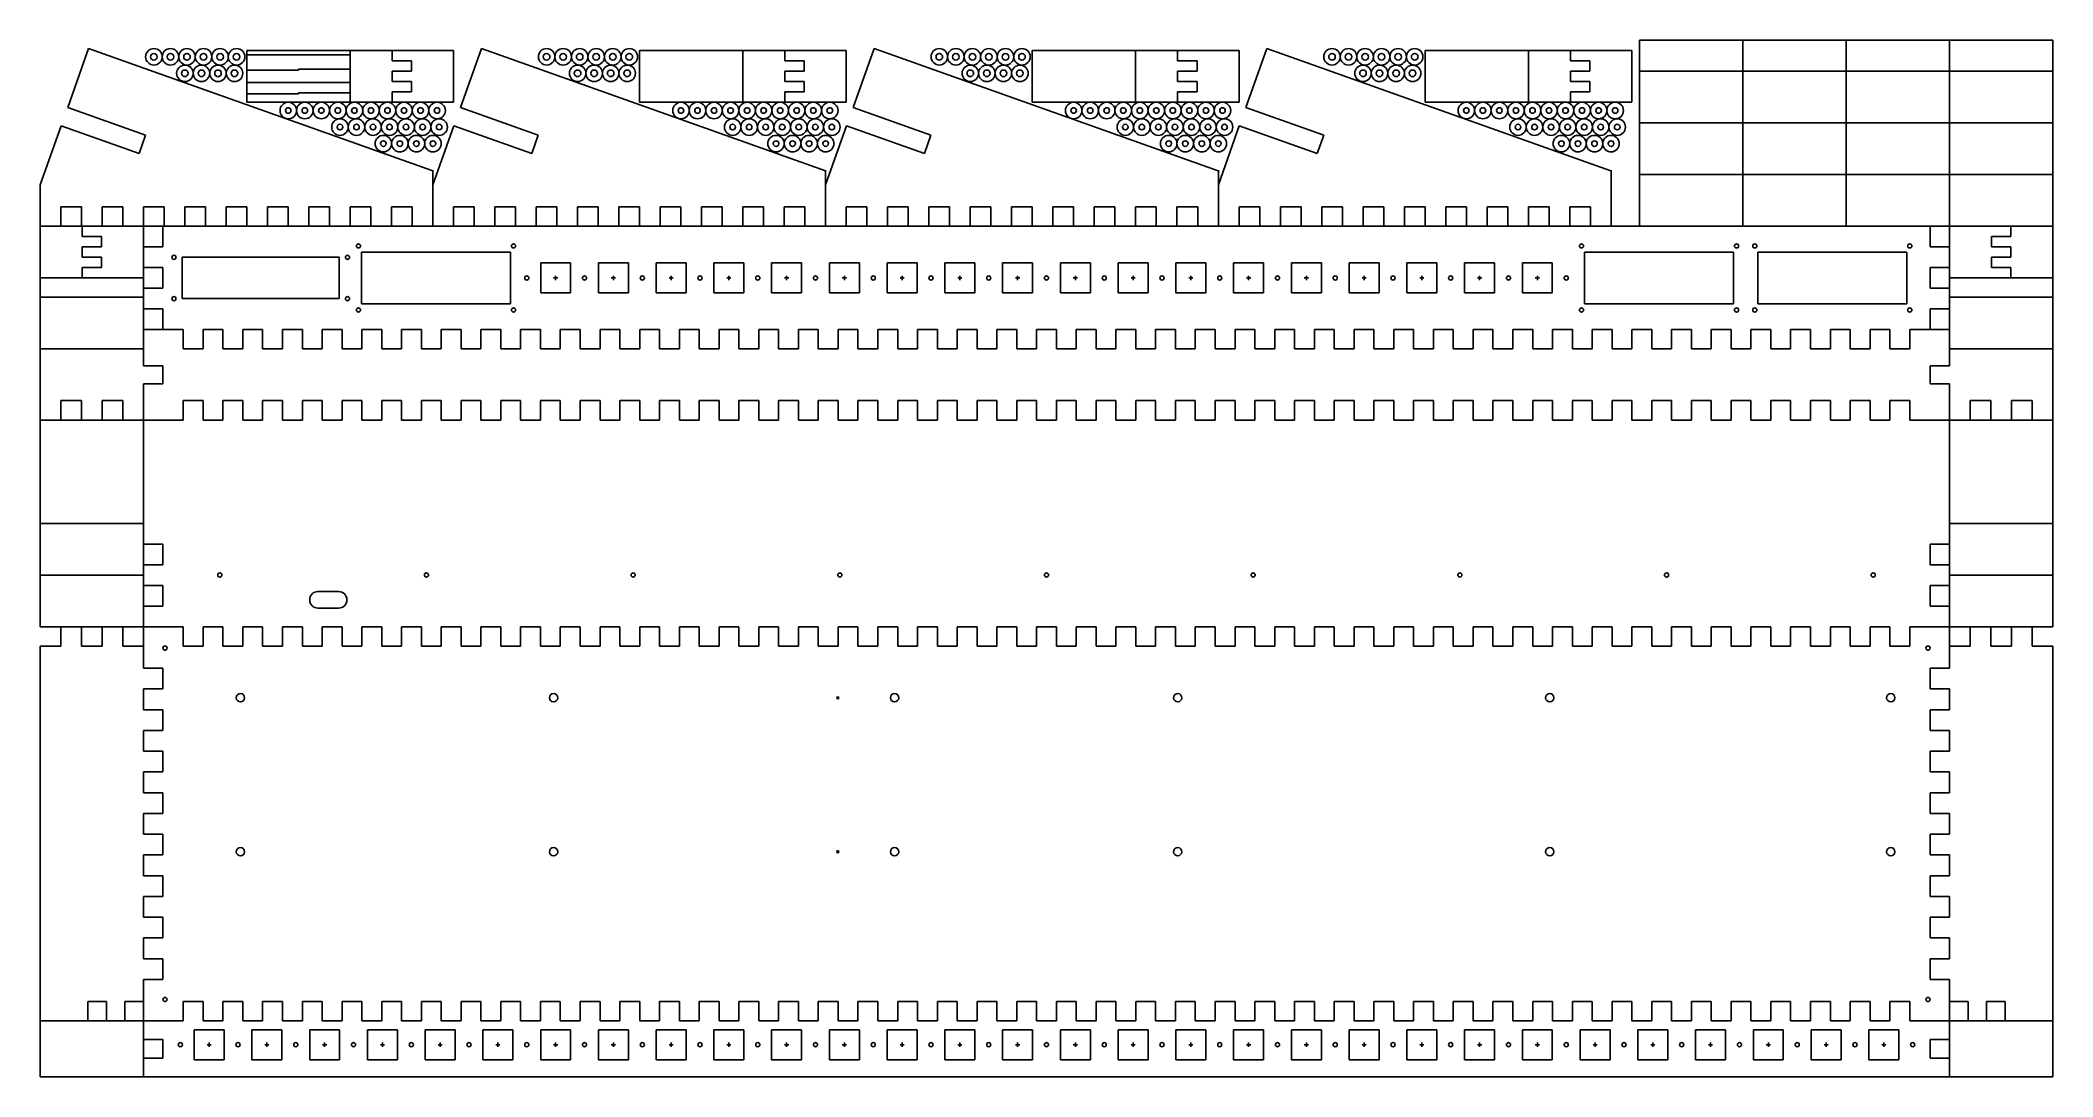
# Model space of a CAD drawing. Header units: metres. Extents: x 0 to 974, y 0 to 501.
import ezdxf

# ---------------------------------------------------------------- set-up
doc = ezdxf.new("R2010")
doc.units = ezdxf.units.M

msp = doc.modelspace()

# ---------------------------------------------------------------- linework, layer by layer
at = {"color": 7}
for p, q in [((13.275722, 468.833282), (23.419872, 497.405975)), ((23.419872, 497.405975), (189.936829, 438.287537)), ((203.275726, 468.833282), (213.419876, 497.405975)), ((213.419876, 497.405975), (379.936829, 438.287537)), ((393.275726, 468.833282), (403.419861, 497.405975)), ((403.419861, 497.405975), (569.936829, 438.287537)), ((583.275696, 468.833282), (593.419861, 497.405975)), ((593.419861, 497.405975), (759.936829, 438.287537)), ((773.719971, 411.440002), (773.719971, 501.440002)), ((773.719971, 501.440002), (973.719971, 501.440002)), ((823.719971, 411.440002), (823.719971, 501.440002)), ((873.719971, 411.440002), (873.719971, 501.440002)), ((923.719971, 411.440002), (923.719971, 501.440002)), ((973.719971, 411.440002), (973.719971, 501.440002)), ((100, 471.440002), (100, 496.440002)), ((100, 496.440002), (200, 496.440002)), ((100, 494.440002), (150, 494.440002)), ((100, 486.940002), (125, 486.940002)), ((125, 486.940002), (125, 487.440002)), ((125, 487.440002), (150, 487.440002)), ((150, 471.440002), (150, 496.440002)), ((170.320007, 491.440002), (170.320007, 496.440002)), ((179.680008, 491.440002), (170.320007, 491.440002)), ((179.680008, 486.440002), (179.680008, 491.440002)), ((200, 496.440002), (200, 471.440002)), ((290, 471.440002), (290, 496.440002)), ((290, 496.440002), (390, 496.440002)), ((340, 471.440002), (340, 496.440002)), ((360.320007, 491.440002), (360.320007, 496.440002)), ((369.679993, 491.440002), (360.320007, 491.440002)), ((369.679993, 486.440002), (369.679993, 491.440002)), ((390, 496.440002), (390, 471.440002)), ((480, 471.440002), (480, 496.440002)), ((480, 496.440002), (580, 496.440002)), ((530, 471.440002), (530, 496.440002)), ((550.320007, 491.440002), (550.320007, 496.440002)), ((559.679993, 491.440002), (550.320007, 491.440002)), ((559.679993, 486.440002), (559.679993, 491.440002)), ((580, 496.440002), (580, 471.440002)), ((670, 471.440002), (670, 496.440002)), ((670, 496.440002), (770, 496.440002)), ((720, 471.440002), (720, 496.440002)), ((740.320007, 491.440002), (740.320007, 496.440002)), ((749.679993, 491.440002), (740.320007, 491.440002)), ((749.679993, 486.440002), (749.679993, 491.440002)), ((770, 496.440002), (770, 471.440002)), ((100, 480.940002), (150, 480.940002)), ((170.320007, 481.440002), (170.320007, 486.440002)), ((170.320007, 486.440002), (179.680008, 486.440002)), ((179.680008, 481.440002), (170.320007, 481.440002)), ((179.680008, 476.440002), (179.680008, 481.440002)), ((360.320007, 481.440002), (360.320007, 486.440002)), ((360.320007, 486.440002), (369.679993, 486.440002)), ((369.679993, 481.440002), (360.320007, 481.440002)), ((369.679993, 476.440002), (369.679993, 481.440002)), ((550.320007, 481.440002), (550.320007, 486.440002)), ((550.320007, 486.440002), (559.679993, 486.440002)), ((559.679993, 481.440002), (550.320007, 481.440002)), ((559.679993, 476.440002), (559.679993, 481.440002)), ((740.320007, 481.440002), (740.320007, 486.440002)), ((740.320007, 486.440002), (749.679993, 486.440002)), ((749.679993, 481.440002), (740.320007, 481.440002)), ((749.679993, 476.440002), (749.679993, 481.440002)), ((773.719971, 486.440002), (973.719971, 486.440002)), ((50.970562, 455.4505), (13.275722, 468.833282)), ((100, 475.440002), (125, 475.440002)), ((200, 471.440002), (100, 471.440002)), ((125, 475.440002), (125, 475.940002)), ((125, 475.940002), (150, 475.940002)), ((170.320007, 471.440002), (170.320007, 476.440002)), ((170.320007, 476.440002), (179.680008, 476.440002)), ((240.970566, 455.4505), (203.275726, 468.833282)), ((390, 471.440002), (290, 471.440002)), ((360.320007, 471.440002), (360.320007, 476.440002)), ((360.320007, 476.440002), (369.679993, 476.440002)), ((430.970551, 455.4505), (393.275726, 468.833282)), ((580, 471.440002), (480, 471.440002)), ((550.320007, 471.440002), (550.320007, 476.440002)), ((550.320007, 476.440002), (559.679993, 476.440002)), ((620.970581, 455.4505), (583.275696, 468.833282)), ((770, 471.440002), (670, 471.440002)), ((740.320007, 471.440002), (740.320007, 476.440002)), ((740.320007, 476.440002), (749.679993, 476.440002)), ((0, 431.440002), (10.14415, 460.012695)), ((10.14415, 460.012695), (47.838993, 446.629913)), ((190, 431.440002), (200.14415, 460.012695)), ((200.14415, 460.012695), (237.838989, 446.629913)), ((380, 431.440002), (390.144165, 460.012695)), ((390.144165, 460.012695), (427.838989, 446.629913)), ((570, 431.440002), (580.144165, 460.012695)), ((580.144165, 460.012695), (617.838989, 446.629913)), ((773.719971, 461.440002), (973.719971, 461.440002)), ((47.838993, 446.629913), (50.970562, 455.4505)), ((237.838989, 446.629913), (240.970566, 455.4505)), ((427.838989, 446.629913), (430.970551, 455.4505)), ((617.838989, 446.629913), (620.970581, 455.4505)), ((190, 411.440002), (190, 438.540009)), ((380, 411.440002), (380, 438.540009)), ((570, 411.440002), (570, 438.540009)), ((760, 411.440002), (760, 438.540009)), ((0, 411.440002), (0, 431.440002)), ((190, 411.440002), (190, 431.440002)), ((380, 411.440002), (380, 431.440002)), ((570, 411.440002), (570, 431.440002)), ((773.719971, 436.440002), (973.719971, 436.440002)), ((10, 411.440002), (10, 420.799988)), ((10, 420.799988), (20, 420.799988)), ((20, 420.799988), (20, 411.440002)), ((30, 411.440002), (30, 420.799988)), ((30, 420.799988), (40, 420.799988)), ((40, 420.799988), (40, 411.440002)), ((50, 411.440002), (50, 420.799988)), ((50, 420.799988), (60, 420.799988)), ((60, 420.799988), (60, 411.440002)), ((70, 411.440002), (70, 420.799988)), ((70, 420.799988), (80, 420.799988)), ((80, 420.799988), (80, 411.440002)), ((90, 411.440002), (90, 420.799988)), ((90, 420.799988), (100, 420.799988)), ((100, 420.799988), (100, 411.440002)), ((110, 411.440002), (110, 420.799988)), ((110, 420.799988), (120, 420.799988)), ((120, 420.799988), (120, 411.440002)), ((130, 411.440002), (130, 420.799988)), ((130, 420.799988), (140, 420.799988)), ((140, 420.799988), (140, 411.440002)), ((150, 411.440002), (150, 420.799988)), ((150, 420.799988), (160, 420.799988)), ((160, 420.799988), (160, 411.440002)), ((170, 411.440002), (170, 420.799988)), ((170, 420.799988), (180, 420.799988)), ((180, 420.799988), (180, 411.440002)), ((200, 411.440002), (200, 420.799988)), ((200, 420.799988), (210, 420.799988)), ((210, 420.799988), (210, 411.440002)), ((220, 411.440002), (220, 420.799988)), ((220, 420.799988), (230, 420.799988)), ((230, 420.799988), (230, 411.440002)), ((240, 411.440002), (240, 420.799988)), ((240, 420.799988), (250, 420.799988)), ((250, 420.799988), (250, 411.440002)), ((260, 411.440002), (260, 420.799988)), ((260, 420.799988), (270, 420.799988)), ((270, 420.799988), (270, 411.440002)), ((280, 411.440002), (280, 420.799988)), ((280, 420.799988), (290, 420.799988)), ((290, 420.799988), (290, 411.440002)), ((300, 411.440002), (300, 420.799988)), ((300, 420.799988), (310, 420.799988)), ((310, 420.799988), (310, 411.440002)), ((320, 411.440002), (320, 420.799988)), ((320, 420.799988), (330, 420.799988)), ((330, 420.799988), (330, 411.440002)), ((340, 411.440002), (340, 420.799988)), ((340, 420.799988), (350, 420.799988)), ((350, 420.799988), (350, 411.440002)), ((360, 411.440002), (360, 420.799988)), ((360, 420.799988), (370, 420.799988)), ((370, 420.799988), (370, 411.440002)), ((390, 411.440002), (390, 420.799988)), ((390, 420.799988), (400, 420.799988)), ((400, 420.799988), (400, 411.440002)), ((410, 411.440002), (410, 420.799988)), ((410, 420.799988), (420, 420.799988)), ((420, 420.799988), (420, 411.440002)), ((430, 411.440002), (430, 420.799988)), ((430, 420.799988), (440, 420.799988)), ((440, 420.799988), (440, 411.440002)), ((450, 411.440002), (450, 420.799988)), ((450, 420.799988), (460, 420.799988)), ((460, 420.799988), (460, 411.440002)), ((470, 411.440002), (470, 420.799988)), ((470, 420.799988), (480, 420.799988)), ((480, 420.799988), (480, 411.440002)), ((490, 411.440002), (490, 420.799988)), ((490, 420.799988), (500, 420.799988)), ((500, 420.799988), (500, 411.440002)), ((510, 411.440002), (510, 420.799988)), ((510, 420.799988), (520, 420.799988)), ((520, 420.799988), (520, 411.440002)), ((530, 411.440002), (530, 420.799988)), ((530, 420.799988), (540, 420.799988)), ((540, 420.799988), (540, 411.440002)), ((550, 411.440002), (550, 420.799988)), ((550, 420.799988), (560, 420.799988)), ((560, 420.799988), (560, 411.440002)), ((580, 411.440002), (580, 420.799988)), ((580, 420.799988), (590, 420.799988)), ((590, 420.799988), (590, 411.440002)), ((600, 411.440002), (600, 420.799988)), ((600, 420.799988), (610, 420.799988)), ((610, 420.799988), (610, 411.440002)), ((620, 411.440002), (620, 420.799988)), ((620, 420.799988), (630, 420.799988)), ((630, 420.799988), (630, 411.440002)), ((640, 411.440002), (640, 420.799988)), ((640, 420.799988), (650, 420.799988)), ((650, 420.799988), (650, 411.440002)), ((660, 411.440002), (660, 420.799988)), ((660, 420.799988), (670, 420.799988)), ((670, 420.799988), (670, 411.440002)), ((680, 411.440002), (680, 420.799988)), ((680, 420.799988), (690, 420.799988)), ((690, 420.799988), (690, 411.440002)), ((700, 411.440002), (700, 420.799988)), ((700, 420.799988), (710, 420.799988)), ((710, 420.799988), (710, 411.440002)), ((720, 411.440002), (720, 420.799988)), ((720, 420.799988), (730, 420.799988)), ((730, 420.799988), (730, 411.440002)), ((740, 411.440002), (740, 420.799988)), ((740, 420.799988), (750, 420.799988)), ((750, 420.799988), (750, 411.440002)), ((973.719971, 411.440002), (0, 411.440002)), ((0, 411.440002), (10, 411.440002)), ((0, 411.439972), (0, 317.719971)), ((20, 411.440002), (30, 411.440002)), ((20.320002, 411.440002), (20.320002, 406.440002)), ((40, 411.440002), (50, 411.440002)), ((50, 361.439972), (50, 411.439972)), ((59.360001, 401.440002), (59.360001, 411.440002)), ((60, 411.440002), (70, 411.440002)), ((80, 411.440002), (90, 411.440002)), ((100, 411.440002), (110, 411.440002)), ((120, 411.440002), (130, 411.440002)), ((140, 411.440002), (150, 411.440002)), ((160, 411.440002), (170, 411.440002)), ((180, 411.440002), (190, 411.440002)), ((190, 411.440002), (200, 411.440002)), ((210, 411.440002), (220, 411.440002)), ((230, 411.440002), (240, 411.440002)), ((250, 411.440002), (260, 411.440002)), ((270, 411.440002), (280, 411.440002)), ((290, 411.440002), (300, 411.440002)), ((310, 411.440002), (320, 411.440002)), ((330, 411.440002), (340, 411.440002)), ((350, 411.440002), (360, 411.440002)), ((370, 411.440002), (380, 411.440002)), ((380, 411.440002), (390, 411.440002)), ((400, 411.440002), (410, 411.440002)), ((420, 411.440002), (430, 411.440002)), ((440, 411.440002), (450, 411.440002)), ((460, 411.440002), (470, 411.440002)), ((480, 411.440002), (490, 411.440002)), ((500, 411.440002), (510, 411.440002)), ((520, 411.440002), (530, 411.440002)), ((540, 411.440002), (550, 411.440002)), ((560, 411.440002), (570, 411.440002)), ((570, 411.440002), (580, 411.440002)), ((590, 411.440002), (600, 411.440002)), ((610, 411.440002), (620, 411.440002)), ((630, 411.440002), (640, 411.440002)), ((650, 411.440002), (660, 411.440002)), ((670, 411.440002), (680, 411.440002)), ((690, 411.440002), (700, 411.440002)), ((710, 411.440002), (720, 411.440002)), ((730, 411.440002), (740, 411.440002)), ((750, 411.440002), (760, 411.440002)), ((914.359985, 401.440002), (914.359985, 411.440002)), ((923.719971, 361.439972), (923.719971, 411.439972)), ((953.399963, 411.440002), (953.399963, 406.440002)), ((973.719971, 411.439972), (973.719971, 317.719971)), ((20.320002, 406.440002), (29.68, 406.440002)), ((29.68, 401.440002), (20.320002, 401.440002)), ((20.320002, 401.440002), (20.320002, 396.440002)), ((29.68, 406.440002), (29.68, 401.440002)), ((50, 391.440002), (50, 401.440002)), ((50, 401.440002), (59.360001, 401.440002)), ((923.719971, 401.440002), (914.359985, 401.440002)), ((923.719971, 391.440002), (923.719971, 401.440002)), ((953.399963, 406.440002), (944.039978, 406.440002)), ((944.039978, 406.440002), (944.039978, 401.440002)), ((944.039978, 401.440002), (953.399963, 401.440002)), ((953.399963, 401.440002), (953.399963, 396.440002)), ((20.320002, 396.440002), (29.68, 396.440002)), ((29.68, 391.440002), (20.320002, 391.440002)), ((20.320002, 391.440002), (20.320002, 386.440002)), ((29.68, 396.440002), (29.68, 391.440002)), ((59.360001, 391.440002), (50, 391.440002)), ((59.360001, 381.440002), (59.360001, 391.440002)), ((68.669983, 376.440002), (68.669983, 396.440002)), ((68.669983, 396.440002), (144.669983, 396.440002)), ((144.669983, 396.440002), (144.669983, 376.440002)), ((155.48999, 373.940002), (155.48999, 398.940002)), ((155.48999, 398.940002), (227.48999, 398.940002)), ((227.48999, 398.940002), (227.48999, 373.940002)), ((256.619995, 393.690002), (242.11998, 393.690002)), ((242.11998, 393.690002), (242.11998, 379.190002)), ((256.619995, 379.190002), (256.619995, 393.690002)), ((284.559967, 393.690002), (270.059967, 393.690002)), ((270.059967, 393.690002), (270.059967, 379.190002)), ((284.559967, 379.190002), (284.559967, 393.690002)), ((312.499969, 393.690002), (297.999969, 393.690002)), ((297.999969, 393.690002), (297.999969, 379.190002)), ((312.499969, 379.190002), (312.499969, 393.690002)), ((340.439972, 393.690002), (325.939972, 393.690002)), ((325.939972, 393.690002), (325.939972, 379.190002)), ((340.439972, 379.190002), (340.439972, 393.690002)), ((368.379974, 393.690002), (353.879974, 393.690002)), ((353.879974, 393.690002), (353.879974, 379.190002)), ((368.379974, 379.190002), (368.379974, 393.690002)), ((396.319977, 393.690002), (381.819977, 393.690002)), ((381.819977, 393.690002), (381.819977, 379.190002)), ((396.319977, 379.190002), (396.319977, 393.690002)), ((424.259979, 393.690002), (409.759979, 393.690002)), ((409.759979, 393.690002), (409.759979, 379.190002)), ((424.259979, 379.190002), (424.259979, 393.690002)), ((452.199982, 393.690002), (437.699982, 393.690002)), ((437.699982, 393.690002), (437.699982, 379.190002)), ((452.199982, 379.190002), (452.199982, 393.690002)), ((480.139984, 393.690002), (465.639984, 393.690002)), ((465.639984, 393.690002), (465.639984, 379.190002)), ((480.139984, 379.190002), (480.139984, 393.690002)), ((508.079987, 393.690002), (493.579987, 393.690002)), ((493.579987, 393.690002), (493.579987, 379.190002)), ((508.079987, 379.190002), (508.079987, 393.690002)), ((536.019958, 393.690002), (521.519958, 393.690002)), ((521.519958, 393.690002), (521.519958, 379.190002)), ((536.019958, 379.190002), (536.019958, 393.690002)), ((563.959961, 393.690002), (549.459961, 393.690002)), ((549.459961, 393.690002), (549.459961, 379.190002)), ((563.959961, 379.190002), (563.959961, 393.690002)), ((591.899963, 393.690002), (577.399963, 393.690002)), ((577.399963, 393.690002), (577.399963, 379.190002)), ((591.899963, 379.190002), (591.899963, 393.690002)), ((619.839966, 393.690002), (605.339966, 393.690002)), ((605.339966, 393.690002), (605.339966, 379.190002)), ((619.839966, 379.190002), (619.839966, 393.690002)), ((647.779968, 393.690002), (633.279968, 393.690002)), ((633.279968, 393.690002), (633.279968, 379.190002)), ((647.779968, 379.190002), (647.779968, 393.690002)), ((675.719971, 393.690002), (661.219971, 393.690002)), ((661.219971, 393.690002), (661.219971, 379.190002)), ((675.719971, 379.190002), (675.719971, 393.690002)), ((703.659973, 393.690002), (689.159973, 393.690002)), ((689.159973, 393.690002), (689.159973, 379.190002)), ((703.659973, 379.190002), (703.659973, 393.690002)), ((731.599976, 393.690002), (717.099976, 393.690002)), ((717.099976, 393.690002), (717.099976, 379.190002)), ((731.599976, 379.190002), (731.599976, 393.690002)), ((747.22998, 373.940002), (747.22998, 398.940002)), ((747.22998, 398.940002), (819.22998, 398.940002)), ((819.22998, 398.940002), (819.22998, 373.940002)), ((831.049927, 373.940002), (831.049927, 398.940002)), ((831.049927, 398.940002), (903.049927, 398.940002)), ((903.049927, 398.940002), (903.049927, 373.940002)), ((914.359985, 381.440002), (914.359985, 391.440002)), ((914.359985, 391.440002), (923.719971, 391.440002)), ((953.399963, 396.440002), (944.039978, 396.440002)), ((944.039978, 396.440002), (944.039978, 391.440002)), ((944.039978, 391.440002), (953.399963, 391.440002)), ((953.399963, 391.440002), (953.399963, 386.440002)), ((50, 386.440002), (0, 386.440002)), ((50, 371.440002), (50, 381.440002)), ((50, 381.440002), (59.360001, 381.440002)), ((248.36998, 386.440002), (250.36998, 386.440002)), ((249.36998, 385.440002), (249.36998, 387.440002)), ((276.309967, 386.440002), (278.309967, 386.440002)), ((277.309967, 385.440002), (277.309967, 387.440002)), ((304.249969, 386.440002), (306.249969, 386.440002)), ((305.249969, 385.440002), (305.249969, 387.440002)), ((332.189972, 386.440002), (334.189972, 386.440002)), ((333.189972, 385.440002), (333.189972, 387.440002)), ((360.129974, 386.440002), (362.129974, 386.440002)), ((361.129974, 385.440002), (361.129974, 387.440002)), ((388.069977, 386.440002), (390.069977, 386.440002)), ((389.069977, 385.440002), (389.069977, 387.440002)), ((416.009979, 386.440002), (418.009979, 386.440002)), ((417.009979, 385.440002), (417.009979, 387.440002)), ((443.949982, 386.440002), (445.949982, 386.440002)), ((444.949982, 385.440002), (444.949982, 387.440002)), ((471.889984, 386.440002), (473.889984, 386.440002)), ((472.889984, 385.440002), (472.889984, 387.440002)), ((499.829987, 386.440002), (501.829987, 386.440002)), ((500.829987, 385.440002), (500.829987, 387.440002)), ((527.769958, 386.440002), (529.769958, 386.440002)), ((528.769958, 385.440002), (528.769958, 387.440002)), ((555.709961, 386.440002), (557.709961, 386.440002)), ((556.709961, 385.440002), (556.709961, 387.440002)), ((583.649963, 386.440002), (585.649963, 386.440002)), ((584.649963, 385.440002), (584.649963, 387.440002)), ((611.589966, 386.440002), (613.589966, 386.440002)), ((612.589966, 385.440002), (612.589966, 387.440002)), ((639.529968, 386.440002), (641.529968, 386.440002)), ((640.529968, 385.440002), (640.529968, 387.440002)), ((667.469971, 386.440002), (669.469971, 386.440002)), ((668.469971, 385.440002), (668.469971, 387.440002)), ((695.409973, 386.440002), (697.409973, 386.440002)), ((696.409973, 385.440002), (696.409973, 387.440002)), ((723.349976, 386.440002), (725.349976, 386.440002)), ((724.349976, 385.440002), (724.349976, 387.440002)), ((923.719971, 381.440002), (914.359985, 381.440002)), ((923.719971, 386.440002), (973.719971, 386.440002)), ((923.719971, 371.440002), (923.719971, 381.440002)), ((50, 377.079987), (0, 377.079987)), ((59.360001, 371.440002), (50, 371.440002)), ((59.360001, 361.440002), (59.360001, 371.440002)), ((144.669983, 376.440002), (68.669983, 376.440002)), ((227.48999, 373.940002), (155.48999, 373.940002)), ((242.11998, 379.190002), (256.619995, 379.190002)), ((270.059967, 379.190002), (284.559967, 379.190002)), ((297.999969, 379.190002), (312.499969, 379.190002)), ((325.939972, 379.190002), (340.439972, 379.190002)), ((353.879974, 379.190002), (368.379974, 379.190002)), ((381.819977, 379.190002), (396.319977, 379.190002)), ((409.759979, 379.190002), (424.259979, 379.190002)), ((437.699982, 379.190002), (452.199982, 379.190002)), ((465.639984, 379.190002), (480.139984, 379.190002)), ((493.579987, 379.190002), (508.079987, 379.190002)), ((521.519958, 379.190002), (536.019958, 379.190002)), ((549.459961, 379.190002), (563.959961, 379.190002)), ((577.399963, 379.190002), (591.899963, 379.190002)), ((605.339966, 379.190002), (619.839966, 379.190002)), ((633.279968, 379.190002), (647.779968, 379.190002)), ((661.219971, 379.190002), (675.719971, 379.190002)), ((689.159973, 379.190002), (703.659973, 379.190002)), ((717.099976, 379.190002), (731.599976, 379.190002)), ((819.22998, 373.940002), (747.22998, 373.940002)), ((903.049927, 373.940002), (831.049927, 373.940002)), ((914.359985, 361.440002), (914.359985, 371.440002)), ((914.359985, 371.440002), (923.719971, 371.440002)), ((923.719971, 377.079987), (973.719971, 377.079987)), ((50, 361.440002), (69.202637, 361.440002)), ((50, 343.951935), (50, 361.439911)), ((69.202637, 361.440002), (69.202637, 352.080017)), ((78.803955, 352.080017), (78.803955, 361.440002)), ((78.803955, 361.440002), (88.405273, 361.440002)), ((88.405273, 361.440002), (88.405273, 352.080017)), ((98.006592, 352.080017), (98.006592, 361.440002)), ((98.006592, 361.440002), (107.60791, 361.440002)), ((107.60791, 361.440002), (107.60791, 352.080017)), ((117.209229, 352.080017), (117.209229, 361.440002)), ((117.209229, 361.440002), (126.810547, 361.440002)), ((126.810547, 361.440002), (126.810547, 352.080017)), ((136.411865, 352.080017), (136.411865, 361.440002)), ((136.411865, 361.440002), (146.013184, 361.440002)), ((146.013184, 361.440002), (146.013184, 352.080017)), ((155.614502, 352.080017), (155.614502, 361.440002)), ((155.614502, 361.440002), (165.21582, 361.440002)), ((165.21582, 361.440002), (165.21582, 352.080017)), ((174.817139, 352.080017), (174.817139, 361.440002)), ((174.817139, 361.440002), (184.418457, 361.440002)), ((184.418457, 361.440002), (184.418457, 352.080017)), ((194.019775, 352.080017), (194.019775, 361.440002)), ((194.019775, 361.440002), (203.621094, 361.440002)), ((203.621094, 361.440002), (203.621094, 352.080017)), ((213.222412, 352.080017), (213.222412, 361.440002)), ((213.222412, 361.440002), (222.82373, 361.440002)), ((222.82373, 361.440002), (222.82373, 352.080017)), ((232.425049, 352.080017), (232.425049, 361.440002)), ((232.425049, 361.440002), (242.026367, 361.440002)), ((242.026367, 361.440002), (242.026367, 352.080017)), ((251.627686, 352.080017), (251.627686, 361.440002)), ((251.627686, 361.440002), (261.229004, 361.440002)), ((261.229004, 361.440002), (261.229004, 352.080017)), ((270.830322, 352.080017), (270.830322, 361.440002)), ((270.830322, 361.440002), (280.431641, 361.440002)), ((280.431641, 361.440002), (280.431641, 352.080017)), ((290.032959, 352.080017), (290.032959, 361.440002)), ((290.032959, 361.440002), (299.634277, 361.440002)), ((299.634277, 361.440002), (299.634277, 352.080017)), ((309.235596, 352.080017), (309.235596, 361.440002)), ((309.235596, 361.440002), (318.836914, 361.440002)), ((318.836914, 361.440002), (318.836914, 352.080017)), ((328.438232, 352.080017), (328.438232, 361.440002)), ((328.438232, 361.440002), (338.039551, 361.440002)), ((338.039551, 361.440002), (338.039551, 352.080017)), ((347.640869, 352.080017), (347.640869, 361.440002)), ((347.640869, 361.440002), (357.242188, 361.440002)), ((357.242188, 361.440002), (357.242188, 352.080017)), ((366.843506, 352.080017), (366.843506, 361.440002)), ((366.843506, 361.440002), (376.444824, 361.440002)), ((376.444824, 361.440002), (376.444824, 352.080017)), ((386.046143, 352.080017), (386.046143, 361.440002)), ((386.046143, 361.440002), (395.647461, 361.440002)), ((395.647461, 361.440002), (395.647461, 352.080017)), ((405.248779, 352.080017), (405.248779, 361.440002)), ((405.248779, 361.440002), (414.850098, 361.440002)), ((414.850098, 361.440002), (414.850098, 352.080017)), ((424.451416, 352.080017), (424.451416, 361.440002)), ((424.451416, 361.440002), (434.052734, 361.440002)), ((434.052734, 361.440002), (434.052734, 352.080017)), ((443.654053, 352.080017), (443.654053, 361.440002)), ((443.654053, 361.440002), (453.255371, 361.440002)), ((453.255371, 361.440002), (453.255371, 352.080017)), ((462.856689, 352.080017), (462.856689, 361.440002)), ((462.856689, 361.440002), (472.458008, 361.440002)), ((472.458008, 361.440002), (472.458008, 352.080017)), ((482.059326, 352.080017), (482.059326, 361.440002)), ((482.059326, 361.440002), (491.660645, 361.440002)), ((491.660645, 361.440002), (491.660645, 352.080017)), ((501.261963, 352.080017), (501.261963, 361.440002)), ((501.261963, 361.440002), (510.863281, 361.440002)), ((510.863281, 361.440002), (510.863281, 352.080017)), ((520.4646, 352.080017), (520.4646, 361.440002)), ((520.4646, 361.440002), (530.065918, 361.440002)), ((530.065918, 361.440002), (530.065918, 352.080017)), ((539.667236, 352.080017), (539.667236, 361.440002)), ((539.667236, 361.440002), (549.268555, 361.440002)), ((549.268555, 361.440002), (549.268555, 352.080017)), ((558.869873, 352.080017), (558.869873, 361.440002)), ((558.869873, 361.440002), (568.471191, 361.440002)), ((568.471191, 361.440002), (568.471191, 352.080017)), ((578.07251, 352.080017), (578.07251, 361.440002)), ((578.07251, 361.440002), (587.673828, 361.440002)), ((587.673828, 361.440002), (587.673828, 352.080017)), ((597.275146, 352.080017), (597.275146, 361.440002)), ((597.275146, 361.440002), (606.876465, 361.440002)), ((606.876465, 361.440002), (606.876465, 352.080017)), ((616.477783, 352.080017), (616.477783, 361.440002)), ((616.477783, 361.440002), (626.079102, 361.440002)), ((626.079102, 361.440002), (626.079102, 352.080017)), ((635.68042, 352.080017), (635.68042, 361.440002)), ((635.68042, 361.440002), (645.281738, 361.440002)), ((645.281738, 361.440002), (645.281738, 352.080017)), ((654.883057, 352.080017), (654.883057, 361.440002)), ((654.883057, 361.440002), (664.484375, 361.440002)), ((664.484375, 361.440002), (664.484375, 352.080017)), ((674.085693, 352.080017), (674.085693, 361.440002)), ((674.085693, 361.440002), (683.687012, 361.440002)), ((683.687012, 361.440002), (683.687012, 352.080017)), ((693.28833, 352.080017), (693.28833, 361.440002)), ((693.28833, 361.440002), (702.889648, 361.440002)), ((702.889648, 361.440002), (702.889648, 352.080017)), ((712.490967, 352.080017), (712.490967, 361.440002)), ((712.490967, 361.440002), (722.092285, 361.440002)), ((722.092285, 361.440002), (722.092285, 352.080017)), ((731.693604, 352.080017), (731.693604, 361.440002)), ((731.693604, 361.440002), (741.294922, 361.440002)), ((741.294922, 361.440002), (741.294922, 352.080017)), ((750.89624, 352.080017), (750.89624, 361.440002)), ((750.89624, 361.440002), (760.497559, 361.440002)), ((760.497559, 361.440002), (760.497559, 352.080017)), ((770.098877, 352.080017), (770.098877, 361.440002)), ((770.098877, 361.440002), (779.700195, 361.440002)), ((779.700195, 361.440002), (779.700195, 352.080017)), ((789.301514, 352.080017), (789.301514, 361.440002)), ((789.301514, 361.440002), (798.902832, 361.440002)), ((798.902832, 361.440002), (798.902832, 352.080017)), ((808.50415, 352.080017), (808.50415, 361.440002)), ((808.50415, 361.440002), (818.105469, 361.440002)), ((818.105469, 361.440002), (818.105469, 352.080017)), ((827.706787, 352.080017), (827.706787, 361.440002)), ((827.706787, 361.440002), (837.308105, 361.440002)), ((837.308105, 361.440002), (837.308105, 352.080017)), ((846.909424, 352.080017), (846.909424, 361.440002)), ((846.909424, 361.440002), (856.510742, 361.440002)), ((856.510742, 361.440002), (856.510742, 352.080017)), ((866.112061, 352.080017), (866.112061, 361.440002)), ((866.112061, 361.440002), (875.713379, 361.440002)), ((875.713379, 361.440002), (875.713379, 352.080017)), ((885.314697, 352.080017), (885.314697, 361.440002)), ((885.314697, 361.440002), (894.916016, 361.440002)), ((894.916016, 361.440002), (894.916016, 352.080017)), ((904.517334, 352.080017), (904.517334, 361.440002)), ((904.517334, 361.440002), (923.719971, 361.440002)), ((923.719971, 343.951935), (923.719971, 361.439911)), ((50, 352.079987), (0, 352.079987)), ((69.202637, 352.080017), (78.803955, 352.080017)), ((88.405273, 352.080017), (98.006592, 352.080017)), ((107.60791, 352.080017), (117.209229, 352.080017)), ((126.810547, 352.080017), (136.411865, 352.080017)), ((146.013184, 352.080017), (155.614502, 352.080017)), ((165.21582, 352.080017), (174.817139, 352.080017)), ((184.418457, 352.080017), (194.019775, 352.080017)), ((203.621094, 352.080017), (213.222412, 352.080017)), ((222.82373, 352.080017), (232.425049, 352.080017)), ((242.026367, 352.080017), (251.627686, 352.080017)), ((261.229004, 352.080017), (270.830322, 352.080017)), ((280.431641, 352.080017), (290.032959, 352.080017)), ((299.634277, 352.080017), (309.235596, 352.080017)), ((318.836914, 352.080017), (328.438232, 352.080017)), ((338.039551, 352.080017), (347.640869, 352.080017)), ((357.242188, 352.080017), (366.843506, 352.080017)), ((376.444824, 352.080017), (386.046143, 352.080017)), ((395.647461, 352.080017), (405.248779, 352.080017)), ((414.850098, 352.080017), (424.451416, 352.080017)), ((434.052734, 352.080017), (443.654053, 352.080017)), ((453.255371, 352.080017), (462.856689, 352.080017)), ((472.458008, 352.080017), (482.059326, 352.080017)), ((491.660645, 352.080017), (501.261963, 352.080017)), ((510.863281, 352.080017), (520.4646, 352.080017)), ((530.065918, 352.080017), (539.667236, 352.080017)), ((549.268555, 352.080017), (558.869873, 352.080017)), ((568.471191, 352.080017), (578.07251, 352.080017)), ((587.673828, 352.080017), (597.275146, 352.080017)), ((606.876465, 352.080017), (616.477783, 352.080017)), ((626.079102, 352.080017), (635.68042, 352.080017)), ((645.281738, 352.080017), (654.883057, 352.080017)), ((664.484375, 352.080017), (674.085693, 352.080017)), ((683.687012, 352.080017), (693.28833, 352.080017)), ((702.889648, 352.080017), (712.490967, 352.080017)), ((722.092285, 352.080017), (731.693604, 352.080017)), ((741.294922, 352.080017), (750.89624, 352.080017)), ((760.497559, 352.080017), (770.098877, 352.080017)), ((779.700195, 352.080017), (789.301514, 352.080017)), ((798.902832, 352.080017), (808.50415, 352.080017)), ((818.105469, 352.080017), (827.706787, 352.080017)), ((837.308105, 352.080017), (846.909424, 352.080017)), ((856.510742, 352.080017), (866.112061, 352.080017)), ((875.713379, 352.080017), (885.314697, 352.080017)), ((894.916016, 352.080017), (904.517334, 352.080017)), ((923.719971, 352.079987), (973.719971, 352.079987)), ((59.360001, 343.951935), (50, 343.951935)), ((59.360001, 335.207947), (59.360001, 343.951935)), ((914.359985, 335.207947), (914.359985, 343.951935)), ((914.359985, 343.951935), (923.719971, 343.951935)), ((50, 317.719971), (50, 335.207947)), ((50, 335.207947), (59.360001, 335.207947)), ((923.719971, 335.207947), (914.359985, 335.207947)), ((923.719971, 317.719971), (923.719971, 335.207947)), ((20, 327.079987), (10, 327.079987)), ((10, 327.079987), (10, 317.720001)), ((20, 317.720001), (20, 327.079987)), ((40, 327.079987), (30, 327.079987)), ((30, 327.079987), (30, 317.720001)), ((40, 317.720001), (40, 327.079987)), ((78.803955, 327.079987), (69.202637, 327.079987)), ((69.202637, 327.079987), (69.202637, 317.720001)), ((78.803955, 317.720001), (78.803955, 327.079987)), ((98.006592, 327.079987), (88.405273, 327.079987)), ((88.405273, 327.079987), (88.405273, 317.720001)), ((98.006592, 317.720001), (98.006592, 327.079987)), ((117.209229, 327.079987), (107.60791, 327.079987)), ((107.60791, 327.079987), (107.60791, 317.720001)), ((117.209229, 317.720001), (117.209229, 327.079987)), ((136.411865, 327.079987), (126.810547, 327.079987)), ((126.810547, 327.079987), (126.810547, 317.720001)), ((136.411865, 317.720001), (136.411865, 327.079987)), ((155.614502, 327.079987), (146.013184, 327.079987)), ((146.013184, 327.079987), (146.013184, 317.720001)), ((155.614502, 317.720001), (155.614502, 327.079987)), ((174.817139, 327.079987), (165.21582, 327.079987)), ((165.21582, 327.079987), (165.21582, 317.720001)), ((174.817139, 317.720001), (174.817139, 327.079987)), ((194.019775, 327.079987), (184.418457, 327.079987)), ((184.418457, 327.079987), (184.418457, 317.720001)), ((194.019775, 317.720001), (194.019775, 327.079987)), ((213.222412, 327.079987), (203.621094, 327.079987)), ((203.621094, 327.079987), (203.621094, 317.720001)), ((213.222412, 317.720001), (213.222412, 327.079987)), ((232.425049, 327.079987), (222.82373, 327.079987)), ((222.82373, 327.079987), (222.82373, 317.720001)), ((232.425049, 317.720001), (232.425049, 327.079987)), ((251.627686, 327.079987), (242.026367, 327.079987)), ((242.026367, 327.079987), (242.026367, 317.720001)), ((251.627686, 317.720001), (251.627686, 327.079987)), ((270.830322, 327.079987), (261.229004, 327.079987)), ((261.229004, 327.079987), (261.229004, 317.720001)), ((270.830322, 317.720001), (270.830322, 327.079987)), ((290.032959, 327.079987), (280.431641, 327.079987)), ((280.431641, 327.079987), (280.431641, 317.720001)), ((290.032959, 317.720001), (290.032959, 327.079987)), ((309.235596, 327.079987), (299.634277, 327.079987)), ((299.634277, 327.079987), (299.634277, 317.720001)), ((309.235596, 317.720001), (309.235596, 327.079987)), ((328.438232, 327.079987), (318.836914, 327.079987)), ((318.836914, 327.079987), (318.836914, 317.720001)), ((328.438232, 317.720001), (328.438232, 327.079987)), ((347.640869, 327.079987), (338.039551, 327.079987)), ((338.039551, 327.079987), (338.039551, 317.720001)), ((347.640869, 317.720001), (347.640869, 327.079987)), ((366.843506, 327.079987), (357.242188, 327.079987)), ((357.242188, 327.079987), (357.242188, 317.720001)), ((366.843506, 317.720001), (366.843506, 327.079987)), ((386.046143, 327.079987), (376.444824, 327.079987)), ((376.444824, 327.079987), (376.444824, 317.720001)), ((386.046143, 317.720001), (386.046143, 327.079987)), ((405.248779, 327.079987), (395.647461, 327.079987)), ((395.647461, 327.079987), (395.647461, 317.720001)), ((405.248779, 317.720001), (405.248779, 327.079987)), ((424.451416, 327.079987), (414.850098, 327.079987)), ((414.850098, 327.079987), (414.850098, 317.720001)), ((424.451416, 317.720001), (424.451416, 327.079987)), ((443.654053, 327.079987), (434.052734, 327.079987)), ((434.052734, 327.079987), (434.052734, 317.720001)), ((443.654053, 317.720001), (443.654053, 327.079987)), ((462.856689, 327.079987), (453.255371, 327.079987)), ((453.255371, 327.079987), (453.255371, 317.720001)), ((462.856689, 317.720001), (462.856689, 327.079987)), ((482.059326, 327.079987), (472.458008, 327.079987)), ((472.458008, 327.079987), (472.458008, 317.720001)), ((482.059326, 317.720001), (482.059326, 327.079987)), ((501.261963, 327.079987), (491.660645, 327.079987)), ((491.660645, 327.079987), (491.660645, 317.720001)), ((501.261963, 317.720001), (501.261963, 327.079987)), ((520.4646, 327.079987), (510.863281, 327.079987)), ((510.863281, 327.079987), (510.863281, 317.720001)), ((520.4646, 317.720001), (520.4646, 327.079987)), ((539.667236, 327.079987), (530.065918, 327.079987)), ((530.065918, 327.079987), (530.065918, 317.720001)), ((539.667236, 317.720001), (539.667236, 327.079987)), ((558.869873, 327.079987), (549.268555, 327.079987)), ((549.268555, 327.079987), (549.268555, 317.720001)), ((558.869873, 317.720001), (558.869873, 327.079987)), ((578.07251, 327.079987), (568.471191, 327.079987)), ((568.471191, 327.079987), (568.471191, 317.720001)), ((578.07251, 317.720001), (578.07251, 327.079987)), ((597.275146, 327.079987), (587.673828, 327.079987)), ((587.673828, 327.079987), (587.673828, 317.720001)), ((597.275146, 317.720001), (597.275146, 327.079987)), ((616.477783, 327.079987), (606.876465, 327.079987)), ((606.876465, 327.079987), (606.876465, 317.720001)), ((616.477783, 317.720001), (616.477783, 327.079987)), ((635.68042, 327.079987), (626.079102, 327.079987)), ((626.079102, 327.079987), (626.079102, 317.720001)), ((635.68042, 317.720001), (635.68042, 327.079987)), ((654.883057, 327.079987), (645.281738, 327.079987)), ((645.281738, 327.079987), (645.281738, 317.720001)), ((654.883057, 317.720001), (654.883057, 327.079987)), ((674.085693, 327.079987), (664.484375, 327.079987)), ((664.484375, 327.079987), (664.484375, 317.720001)), ((674.085693, 317.720001), (674.085693, 327.079987)), ((693.28833, 327.079987), (683.687012, 327.079987)), ((683.687012, 327.079987), (683.687012, 317.720001)), ((693.28833, 317.720001), (693.28833, 327.079987)), ((712.490967, 327.079987), (702.889648, 327.079987)), ((702.889648, 327.079987), (702.889648, 317.720001)), ((712.490967, 317.720001), (712.490967, 327.079987)), ((731.693604, 327.079987), (722.092285, 327.079987)), ((722.092285, 327.079987), (722.092285, 317.720001)), ((731.693604, 317.720001), (731.693604, 327.079987)), ((750.89624, 327.079987), (741.294922, 327.079987)), ((741.294922, 327.079987), (741.294922, 317.720001)), ((750.89624, 317.720001), (750.89624, 327.079987)), ((770.098877, 327.079987), (760.497559, 327.079987)), ((760.497559, 327.079987), (760.497559, 317.720001)), ((770.098877, 317.720001), (770.098877, 327.079987)), ((789.301514, 327.079987), (779.700195, 327.079987)), ((779.700195, 327.079987), (779.700195, 317.720001)), ((789.301514, 317.720001), (789.301514, 327.079987)), ((808.50415, 327.079987), (798.902832, 327.079987)), ((798.902832, 327.079987), (798.902832, 317.720001)), ((808.50415, 317.720001), (808.50415, 327.079987)), ((827.706787, 327.079987), (818.105469, 327.079987)), ((818.105469, 327.079987), (818.105469, 317.720001)), ((827.706787, 317.720001), (827.706787, 327.079987)), ((846.909424, 327.079987), (837.308105, 327.079987)), ((837.308105, 327.079987), (837.308105, 317.720001)), ((846.909424, 317.720001), (846.909424, 327.079987)), ((866.112061, 327.079987), (856.510742, 327.079987)), ((856.510742, 327.079987), (856.510742, 317.720001)), ((866.112061, 317.720001), (866.112061, 327.079987)), ((885.314697, 327.079987), (875.713379, 327.079987)), ((875.713379, 327.079987), (875.713379, 317.720001)), ((885.314697, 317.720001), (885.314697, 327.079987)), ((904.517334, 327.079987), (894.916016, 327.079987)), ((894.916016, 327.079987), (894.916016, 317.720001)), ((904.517334, 317.720001), (904.517334, 327.079987)), ((933.719971, 317.720001), (933.719971, 327.079987)), ((933.719971, 327.079987), (943.719971, 327.079987)), ((943.719971, 327.079987), (943.719971, 317.720001)), ((953.719971, 317.720001), (953.719971, 327.079987)), ((953.719971, 327.079987), (963.719971, 327.079987)), ((963.719971, 327.079987), (963.719971, 317.720001)), ((50, 317.720001), (0, 317.720001)), ((0, 317.720001), (0, 267.720001)), ((10, 317.720001), (0, 317.720001)), ((30, 317.720001), (20, 317.720001)), ((50, 317.720001), (40, 317.720001)), ((69.202637, 317.720001), (50, 317.720001)), ((50, 267.720001), (50, 317.720001)), ((88.405273, 317.720001), (78.803955, 317.720001)), ((107.60791, 317.720001), (98.006592, 317.720001)), ((126.810547, 317.720001), (117.209229, 317.720001)), ((146.013184, 317.720001), (136.411865, 317.720001)), ((165.21582, 317.720001), (155.614502, 317.720001)), ((184.418457, 317.720001), (174.817139, 317.720001)), ((203.621094, 317.720001), (194.019775, 317.720001)), ((222.82373, 317.720001), (213.222412, 317.720001)), ((242.026367, 317.720001), (232.425049, 317.720001)), ((261.229004, 317.720001), (251.627686, 317.720001)), ((280.431641, 317.720001), (270.830322, 317.720001)), ((299.634277, 317.720001), (290.032959, 317.720001)), ((318.836914, 317.720001), (309.235596, 317.720001)), ((338.039551, 317.720001), (328.438232, 317.720001)), ((357.242188, 317.720001), (347.640869, 317.720001)), ((376.444824, 317.720001), (366.843506, 317.720001)), ((395.647461, 317.720001), (386.046143, 317.720001)), ((414.850098, 317.720001), (405.248779, 317.720001)), ((434.052734, 317.720001), (424.451416, 317.720001)), ((453.255371, 317.720001), (443.654053, 317.720001)), ((472.458008, 317.720001), (462.856689, 317.720001)), ((491.660645, 317.720001), (482.059326, 317.720001)), ((510.863281, 317.720001), (501.261963, 317.720001)), ((530.065918, 317.720001), (520.4646, 317.720001)), ((549.268555, 317.720001), (539.667236, 317.720001)), ((568.471191, 317.720001), (558.869873, 317.720001)), ((587.673828, 317.720001), (578.07251, 317.720001)), ((606.876465, 317.720001), (597.275146, 317.720001)), ((626.079102, 317.720001), (616.477783, 317.720001)), ((645.281738, 317.720001), (635.68042, 317.720001)), ((664.484375, 317.720001), (654.883057, 317.720001)), ((683.687012, 317.720001), (674.085693, 317.720001)), ((702.889648, 317.720001), (693.28833, 317.720001)), ((722.092285, 317.720001), (712.490967, 317.720001)), ((741.294922, 317.720001), (731.693604, 317.720001)), ((760.497559, 317.720001), (750.89624, 317.720001)), ((779.700195, 317.720001), (770.098877, 317.720001)), ((798.902832, 317.720001), (789.301514, 317.720001)), ((818.105469, 317.720001), (808.50415, 317.720001)), ((837.308105, 317.720001), (827.706787, 317.720001)), ((856.510742, 317.720001), (846.909424, 317.720001)), ((875.713379, 317.720001), (866.112061, 317.720001)), ((894.916016, 317.720001), (885.314697, 317.720001)), ((923.719971, 317.720001), (904.517334, 317.720001)), ((923.719971, 267.720001), (923.719971, 317.720001)), ((923.719971, 317.720001), (973.719971, 317.720001)), ((923.719971, 317.720001), (933.719971, 317.720001)), ((943.719971, 317.720001), (953.719971, 317.720001)), ((963.719971, 317.720001), (973.719971, 317.720001)), ((973.719971, 317.720001), (973.719971, 267.720001)), ((50, 267.720001), (0, 267.720001)), ((0, 267.720001), (0, 217.720001)), ((0, 267.720001), (50, 267.720001)), ((50, 217.720001), (50, 267.720001)), ((50, 267.720001), (50, 257.720001)), ((973.719971, 267.720001), (923.719971, 267.720001)), ((923.719971, 267.720001), (923.719971, 217.720001)), ((923.719971, 257.720001), (923.719971, 267.720001)), ((973.719971, 267.720001), (923.719971, 267.720001)), ((973.719971, 217.720001), (973.719971, 267.720001)), ((50, 257.720001), (59.360001, 257.720001)), ((59.360001, 257.720001), (59.360001, 247.720001)), ((914.359985, 247.720001), (914.359985, 257.720001)), ((914.359985, 257.720001), (923.719971, 257.720001)), ((59.360001, 247.720001), (50, 247.720001)), ((50, 247.720001), (50, 237.720001)), ((923.719971, 247.720001), (914.359985, 247.720001)), ((923.719971, 237.720001), (923.719971, 247.720001)), ((0.000001, 242.720001), (50, 242.720001)), ((50, 237.720001), (59.360001, 237.720001)), ((59.360001, 237.720001), (59.360001, 227.720001)), ((134.360001, 234.720001), (144.360001, 234.720001)), ((914.359985, 227.720001), (914.359985, 237.720001)), ((914.359985, 237.720001), (923.719971, 237.720001)), ((923.719971, 242.720001), (973.719971, 242.720001)), ((59.360001, 227.720001), (50, 227.720001)), ((50, 227.720001), (50, 217.720001)), ((134.360001, 226.720001), (144.360001, 226.720001)), ((923.719971, 227.720001), (914.359985, 227.720001)), ((923.719971, 217.720001), (923.719971, 227.720001)), ((0, 217.720001), (50, 217.720001)), ((20, 217.720001), (10, 217.720001)), ((10, 217.720001), (10, 208.360001)), ((20, 208.360001), (20, 217.720001)), ((40, 217.720001), (30, 217.720001)), ((30, 217.720001), (30, 208.360001)), ((40, 208.360001), (40, 217.720001)), ((50, 197.644257), (50, 217.720062)), ((50, 217.720001), (69.202637, 217.720001)), ((69.202637, 217.720001), (69.202637, 208.360001)), ((78.803955, 208.360001), (78.803955, 217.720001)), ((78.803955, 217.720001), (88.405273, 217.720001)), ((88.405273, 217.720001), (88.405273, 208.360001)), ((98.006592, 208.360001), (98.006592, 217.720001)), ((98.006592, 217.720001), (107.60791, 217.720001)), ((107.60791, 217.720001), (107.60791, 208.360001)), ((117.209229, 208.360001), (117.209229, 217.720001)), ((117.209229, 217.720001), (126.810547, 217.720001)), ((126.810547, 217.720001), (126.810547, 208.360001)), ((136.411865, 208.360001), (136.411865, 217.720001)), ((136.411865, 217.720001), (146.013184, 217.720001)), ((146.013184, 217.720001), (146.013184, 208.360001)), ((155.614502, 208.360001), (155.614502, 217.720001)), ((155.614502, 217.720001), (165.21582, 217.720001)), ((165.21582, 217.720001), (165.21582, 208.360001)), ((174.817139, 208.360001), (174.817139, 217.720001)), ((174.817139, 217.720001), (184.418457, 217.720001)), ((184.418457, 217.720001), (184.418457, 208.360001)), ((194.019775, 208.360001), (194.019775, 217.720001)), ((194.019775, 217.720001), (203.621094, 217.720001)), ((203.621094, 217.720001), (203.621094, 208.360001)), ((213.222412, 208.360001), (213.222412, 217.720001)), ((213.222412, 217.720001), (222.82373, 217.720001)), ((222.82373, 217.720001), (222.82373, 208.360001)), ((232.425049, 208.360001), (232.425049, 217.720001)), ((232.425049, 217.720001), (242.026367, 217.720001)), ((242.026367, 217.720001), (242.026367, 208.360001)), ((251.627686, 208.360001), (251.627686, 217.720001)), ((251.627686, 217.720001), (261.229004, 217.720001)), ((261.229004, 217.720001), (261.229004, 208.360001)), ((270.830322, 208.360001), (270.830322, 217.720001)), ((270.830322, 217.720001), (280.431641, 217.720001)), ((280.431641, 217.720001), (280.431641, 208.360001)), ((290.032959, 208.360001), (290.032959, 217.720001)), ((290.032959, 217.720001), (299.634277, 217.720001)), ((299.634277, 217.720001), (299.634277, 208.360001)), ((309.235596, 208.360001), (309.235596, 217.720001)), ((309.235596, 217.720001), (318.836914, 217.720001)), ((318.836914, 217.720001), (318.836914, 208.360001)), ((328.438232, 208.360001), (328.438232, 217.720001)), ((328.438232, 217.720001), (338.039551, 217.720001)), ((338.039551, 217.720001), (338.039551, 208.360001)), ((347.640869, 208.360001), (347.640869, 217.720001)), ((347.640869, 217.720001), (357.242188, 217.720001)), ((357.242188, 217.720001), (357.242188, 208.360001)), ((366.843506, 208.360001), (366.843506, 217.720001)), ((366.843506, 217.720001), (376.444824, 217.720001)), ((376.444824, 217.720001), (376.444824, 208.360001)), ((386.046143, 208.360001), (386.046143, 217.720001)), ((386.046143, 217.720001), (395.647461, 217.720001)), ((395.647461, 217.720001), (395.647461, 208.360001)), ((405.248779, 208.360001), (405.248779, 217.720001)), ((405.248779, 217.720001), (414.850098, 217.720001)), ((414.850098, 217.720001), (414.850098, 208.360001)), ((424.451416, 208.360001), (424.451416, 217.720001)), ((424.451416, 217.720001), (434.052734, 217.720001)), ((434.052734, 217.720001), (434.052734, 208.360001)), ((443.654053, 208.360001), (443.654053, 217.720001)), ((443.654053, 217.720001), (453.255371, 217.720001)), ((453.255371, 217.720001), (453.255371, 208.360001)), ((462.856689, 208.360001), (462.856689, 217.720001)), ((462.856689, 217.720001), (472.458008, 217.720001)), ((472.458008, 217.720001), (472.458008, 208.360001)), ((482.059326, 208.360001), (482.059326, 217.720001)), ((482.059326, 217.720001), (491.660645, 217.720001)), ((491.660645, 217.720001), (491.660645, 208.360001)), ((501.261963, 208.360001), (501.261963, 217.720001)), ((501.261963, 217.720001), (510.863281, 217.720001)), ((510.863281, 217.720001), (510.863281, 208.360001)), ((520.4646, 208.360001), (520.4646, 217.720001)), ((520.4646, 217.720001), (530.065918, 217.720001)), ((530.065918, 217.720001), (530.065918, 208.360001)), ((539.667236, 208.360001), (539.667236, 217.720001)), ((539.667236, 217.720001), (549.268555, 217.720001)), ((549.268555, 217.720001), (549.268555, 208.360001)), ((558.869873, 208.360001), (558.869873, 217.720001)), ((558.869873, 217.720001), (568.471191, 217.720001)), ((568.471191, 217.720001), (568.471191, 208.360001)), ((578.07251, 208.360001), (578.07251, 217.720001)), ((578.07251, 217.720001), (587.673828, 217.720001)), ((587.673828, 217.720001), (587.673828, 208.360001)), ((597.275146, 208.360001), (597.275146, 217.720001)), ((597.275146, 217.720001), (606.876465, 217.720001)), ((606.876465, 217.720001), (606.876465, 208.360001)), ((616.477783, 208.360001), (616.477783, 217.720001)), ((616.477783, 217.720001), (626.079102, 217.720001)), ((626.079102, 217.720001), (626.079102, 208.360001)), ((635.68042, 208.360001), (635.68042, 217.720001)), ((635.68042, 217.720001), (645.281738, 217.720001)), ((645.281738, 217.720001), (645.281738, 208.360001)), ((654.883057, 208.360001), (654.883057, 217.720001)), ((654.883057, 217.720001), (664.484375, 217.720001)), ((664.484375, 217.720001), (664.484375, 208.360001)), ((674.085693, 208.360001), (674.085693, 217.720001)), ((674.085693, 217.720001), (683.687012, 217.720001)), ((683.687012, 217.720001), (683.687012, 208.360001)), ((693.28833, 208.360001), (693.28833, 217.720001)), ((693.28833, 217.720001), (702.889648, 217.720001)), ((702.889648, 217.720001), (702.889648, 208.360001)), ((712.490967, 208.360001), (712.490967, 217.720001)), ((712.490967, 217.720001), (722.092285, 217.720001)), ((722.092285, 217.720001), (722.092285, 208.360001)), ((731.693604, 208.360001), (731.693604, 217.720001)), ((731.693604, 217.720001), (741.294922, 217.720001)), ((741.294922, 217.720001), (741.294922, 208.360001)), ((750.89624, 208.360001), (750.89624, 217.720001)), ((750.89624, 217.720001), (760.497559, 217.720001)), ((760.497559, 217.720001), (760.497559, 208.360001)), ((770.098877, 208.360001), (770.098877, 217.720001)), ((770.098877, 217.720001), (779.700195, 217.720001)), ((779.700195, 217.720001), (779.700195, 208.360001)), ((789.301514, 208.360001), (789.301514, 217.720001)), ((789.301514, 217.720001), (798.902832, 217.720001)), ((798.902832, 217.720001), (798.902832, 208.360001)), ((808.50415, 208.360001), (808.50415, 217.720001)), ((808.50415, 217.720001), (818.105469, 217.720001)), ((818.105469, 217.720001), (818.105469, 208.360001)), ((827.706787, 208.360001), (827.706787, 217.720001)), ((827.706787, 217.720001), (837.308105, 217.720001)), ((837.308105, 217.720001), (837.308105, 208.360001)), ((846.909424, 208.360001), (846.909424, 217.720001)), ((846.909424, 217.720001), (856.510742, 217.720001)), ((856.510742, 217.720001), (856.510742, 208.360001)), ((866.112061, 208.360001), (866.112061, 217.720001)), ((866.112061, 217.720001), (875.713379, 217.720001)), ((875.713379, 217.720001), (875.713379, 208.360001)), ((885.314697, 208.360001), (885.314697, 217.720001)), ((885.314697, 217.720001), (894.916016, 217.720001)), ((894.916016, 217.720001), (894.916016, 208.360001)), ((904.517334, 208.360001), (904.517334, 217.720001)), ((904.517334, 217.720001), (923.719971, 217.720001)), ((923.719971, 217.720001), (973.719971, 217.720001)), ((923.719971, 217.720001), (923.719971, 197.644196)), ((943.719971, 217.720001), (933.719971, 217.720001)), ((933.719971, 217.720001), (933.719971, 208.360001)), ((943.719971, 208.360001), (943.719971, 217.720001)), ((963.719971, 217.720001), (953.719971, 217.720001)), ((953.719971, 217.720001), (953.719971, 208.360001)), ((963.719971, 208.360001), (963.719971, 217.720001)), ((10, 208.360001), (0, 208.360001)), ((0, 208.360001), (0, 172.360001)), ((30, 208.360001), (20, 208.360001)), ((50, 208.360001), (40, 208.360001)), ((69.202637, 208.360001), (78.803955, 208.360001)), ((88.405273, 208.360001), (98.006592, 208.360001)), ((107.60791, 208.360001), (117.209229, 208.360001)), ((126.810547, 208.360001), (136.411865, 208.360001)), ((146.013184, 208.360001), (155.614502, 208.360001)), ((165.21582, 208.360001), (174.817139, 208.360001)), ((184.418457, 208.360001), (194.019775, 208.360001)), ((203.621094, 208.360001), (213.222412, 208.360001)), ((222.82373, 208.360001), (232.425049, 208.360001)), ((242.026367, 208.360001), (251.627686, 208.360001)), ((261.229004, 208.360001), (270.830322, 208.360001)), ((280.431641, 208.360001), (290.032959, 208.360001)), ((299.634277, 208.360001), (309.235596, 208.360001)), ((318.836914, 208.360001), (328.438232, 208.360001)), ((338.039551, 208.360001), (347.640869, 208.360001)), ((357.242188, 208.360001), (366.843506, 208.360001)), ((376.444824, 208.360001), (386.046143, 208.360001)), ((395.647461, 208.360001), (405.248779, 208.360001)), ((414.850098, 208.360001), (424.451416, 208.360001)), ((434.052734, 208.360001), (443.654053, 208.360001)), ((453.255371, 208.360001), (462.856689, 208.360001)), ((472.458008, 208.360001), (482.059326, 208.360001)), ((491.660645, 208.360001), (501.261963, 208.360001)), ((510.863281, 208.360001), (520.4646, 208.360001)), ((530.065918, 208.360001), (539.667236, 208.360001)), ((549.268555, 208.360001), (558.869873, 208.360001)), ((568.471191, 208.360001), (578.07251, 208.360001)), ((587.673828, 208.360001), (597.275146, 208.360001)), ((606.876465, 208.360001), (616.477783, 208.360001)), ((626.079102, 208.360001), (635.68042, 208.360001)), ((645.281738, 208.360001), (654.883057, 208.360001)), ((664.484375, 208.360001), (674.085693, 208.360001)), ((683.687012, 208.360001), (693.28833, 208.360001)), ((702.889648, 208.360001), (712.490967, 208.360001)), ((722.092285, 208.360001), (731.693604, 208.360001)), ((741.294922, 208.360001), (750.89624, 208.360001)), ((760.497559, 208.360001), (770.098877, 208.360001)), ((779.700195, 208.360001), (789.301514, 208.360001)), ((798.902832, 208.360001), (808.50415, 208.360001)), ((818.105469, 208.360001), (827.706787, 208.360001)), ((837.308105, 208.360001), (846.909424, 208.360001)), ((856.510742, 208.360001), (866.112061, 208.360001)), ((875.713379, 208.360001), (885.314697, 208.360001)), ((894.916016, 208.360001), (904.517334, 208.360001)), ((933.719971, 208.360001), (923.719971, 208.360001)), ((953.719971, 208.360001), (943.719971, 208.360001)), ((973.719971, 208.360001), (963.719971, 208.360001)), ((973.719971, 172.360001), (973.719971, 208.360001)), ((59.360001, 197.644257), (50, 197.644257)), ((59.360001, 187.606354), (59.360001, 197.644257)), ((923.719971, 197.644196), (914.359985, 197.644196)), ((914.359985, 197.644196), (914.359985, 187.606293)), ((50, 177.568451), (50, 187.606354)), ((50, 187.606354), (59.360001, 187.606354)), ((914.359985, 187.606293), (923.719971, 187.606293)), ((923.719971, 187.606293), (923.719971, 177.56839)), ((59.360001, 177.568451), (50, 177.568451)), ((59.360001, 167.530548), (59.360001, 177.568451)), ((923.719971, 177.56839), (914.359985, 177.56839)), ((914.359985, 177.56839), (914.359985, 167.530487)), ((0, 172.360001), (0, 172.360001)), ((0, 172.360001), (0, 27)), ((50, 157.492645), (50, 167.530548)), ((50, 167.530548), (59.360001, 167.530548)), ((914.359985, 167.530487), (923.719971, 167.530487)), ((923.719971, 167.530487), (923.719971, 157.492584)), ((973.719971, 27), (973.719971, 172.360001)), ((973.719971, 172.360001), (973.719971, 172.360001)), ((59.360001, 157.492645), (50, 157.492645)), ((59.360001, 147.454742), (59.360001, 157.492645)), ((923.719971, 157.492584), (914.359985, 157.492584)), ((914.359985, 157.492584), (914.359985, 147.454681)), ((50, 137.41684), (50, 147.454742)), ((50, 147.454742), (59.360001, 147.454742)), ((914.359985, 147.454681), (923.719971, 147.454681)), ((923.719971, 147.454681), (923.719971, 137.416779)), ((59.360001, 137.41684), (50, 137.41684)), ((59.360001, 127.378952), (59.360001, 137.41684)), ((923.719971, 137.416779), (914.359985, 137.416779)), ((914.359985, 137.416779), (914.359985, 127.378883)), ((50, 117.341057), (50, 127.378952)), ((50, 127.378952), (59.360001, 127.378952)), ((914.359985, 127.378883), (923.719971, 127.378883)), ((923.719971, 127.378883), (923.719971, 117.340988)), ((59.360001, 117.341057), (50, 117.341057)), ((59.360001, 107.303162), (59.360001, 117.341057)), ((923.719971, 117.340988), (914.359985, 117.340988)), ((914.359985, 117.340988), (914.359985, 107.303093)), ((50, 97.265266), (50, 107.303162)), ((50, 107.303162), (59.360001, 107.303162)), ((914.359985, 107.303093), (923.719971, 107.303093)), ((923.719971, 107.303093), (923.719971, 97.265198)), ((59.360001, 97.265266), (50, 97.265266)), ((59.360001, 87.227371), (59.360001, 97.265266)), ((923.719971, 97.265198), (914.359985, 97.265198)), ((914.359985, 97.265198), (914.359985, 87.227303)), ((50, 77.189476), (50, 87.227371)), ((50, 87.227371), (59.360001, 87.227371)), ((914.359985, 87.227303), (923.719971, 87.227303)), ((923.719971, 87.227303), (923.719971, 77.189407)), ((59.360001, 77.189476), (50, 77.189476)), ((59.360001, 67.151581), (59.360001, 77.189476)), ((923.719971, 77.189407), (914.359985, 77.189407)), ((914.359985, 77.189407), (914.359985, 67.151512)), ((50, 57.113686), (50, 67.151581)), ((50, 67.151581), (59.360001, 67.151581)), ((914.359985, 67.151512), (923.719971, 67.151512)), ((923.719971, 67.151512), (923.719971, 57.113617)), ((59.360001, 57.113686), (50, 57.113686)), ((59.360001, 47.07579), (59.360001, 57.113686)), ((923.719971, 57.113617), (914.359985, 57.113617)), ((914.359985, 57.113617), (914.359985, 47.075722)), ((50, 27), (50, 47.07579)), ((50, 47.07579), (59.360001, 47.07579)), ((914.359985, 47.075722), (923.719971, 47.075722)), ((923.719971, 47.075722), (923.719971, 26.999931)), ((23, 27), (23, 36.360001)), ((23, 36.360001), (32, 36.360001)), ((32, 36.360001), (32, 27)), ((41, 27), (41, 36.360001)), ((41, 36.360001), (50, 36.360001)), ((69.202637, 27), (69.202637, 36.360001)), ((69.202637, 36.360001), (78.803955, 36.360001)), ((78.803955, 36.360001), (78.803955, 27)), ((88.405273, 27), (88.405273, 36.360001)), ((88.405273, 36.360001), (98.006592, 36.360001)), ((98.006592, 36.360001), (98.006592, 27)), ((107.60791, 27), (107.60791, 36.360001)), ((107.60791, 36.360001), (117.209229, 36.360001)), ((117.209229, 36.360001), (117.209229, 27)), ((126.810547, 27), (126.810547, 36.360001)), ((126.810547, 36.360001), (136.411865, 36.360001)), ((136.411865, 36.360001), (136.411865, 27)), ((146.013184, 27), (146.013184, 36.360001)), ((146.013184, 36.360001), (155.614502, 36.360001)), ((155.614502, 36.360001), (155.614502, 27)), ((165.21582, 27), (165.21582, 36.360001)), ((165.21582, 36.360001), (174.817139, 36.360001)), ((174.817139, 36.360001), (174.817139, 27)), ((184.418457, 27), (184.418457, 36.360001)), ((184.418457, 36.360001), (194.019775, 36.360001)), ((194.019775, 36.360001), (194.019775, 27)), ((203.621094, 27), (203.621094, 36.360001)), ((203.621094, 36.360001), (213.222412, 36.360001)), ((213.222412, 36.360001), (213.222412, 27)), ((222.82373, 27), (222.82373, 36.360001)), ((222.82373, 36.360001), (232.425049, 36.360001)), ((232.425049, 36.360001), (232.425049, 27)), ((242.026367, 27), (242.026367, 36.360001)), ((242.026367, 36.360001), (251.627686, 36.360001)), ((251.627686, 36.360001), (251.627686, 27)), ((261.229004, 27), (261.229004, 36.360001)), ((261.229004, 36.360001), (270.830322, 36.360001)), ((270.830322, 36.360001), (270.830322, 27)), ((280.431641, 27), (280.431641, 36.360001)), ((280.431641, 36.360001), (290.032959, 36.360001)), ((290.032959, 36.360001), (290.032959, 27)), ((299.634277, 27), (299.634277, 36.360001)), ((299.634277, 36.360001), (309.235596, 36.360001)), ((309.235596, 36.360001), (309.235596, 27)), ((318.836914, 27), (318.836914, 36.360001)), ((318.836914, 36.360001), (328.438232, 36.360001)), ((328.438232, 36.360001), (328.438232, 27)), ((338.039551, 27), (338.039551, 36.360001)), ((338.039551, 36.360001), (347.640869, 36.360001)), ((347.640869, 36.360001), (347.640869, 27)), ((357.242188, 27), (357.242188, 36.360001)), ((357.242188, 36.360001), (366.843506, 36.360001)), ((366.843506, 36.360001), (366.843506, 27)), ((376.444824, 27), (376.444824, 36.360001)), ((376.444824, 36.360001), (386.046143, 36.360001)), ((386.046143, 36.360001), (386.046143, 27)), ((395.647461, 27), (395.647461, 36.360001)), ((395.647461, 36.360001), (405.248779, 36.360001)), ((405.248779, 36.360001), (405.248779, 27)), ((414.850098, 27), (414.850098, 36.360001)), ((414.850098, 36.360001), (424.451416, 36.360001)), ((424.451416, 36.360001), (424.451416, 27)), ((434.052734, 27), (434.052734, 36.360001)), ((434.052734, 36.360001), (443.654053, 36.360001)), ((443.654053, 36.360001), (443.654053, 27)), ((453.255371, 27), (453.255371, 36.360001)), ((453.255371, 36.360001), (462.856689, 36.360001)), ((462.856689, 36.360001), (462.856689, 27)), ((472.458008, 27), (472.458008, 36.360001)), ((472.458008, 36.360001), (482.059326, 36.360001)), ((482.059326, 36.360001), (482.059326, 27)), ((491.660645, 27), (491.660645, 36.360001)), ((491.660645, 36.360001), (501.261963, 36.360001)), ((501.261963, 36.360001), (501.261963, 27)), ((510.863281, 27), (510.863281, 36.360001)), ((510.863281, 36.360001), (520.4646, 36.360001)), ((520.4646, 36.360001), (520.4646, 27)), ((530.065918, 27), (530.065918, 36.360001)), ((530.065918, 36.360001), (539.667236, 36.360001)), ((539.667236, 36.360001), (539.667236, 27)), ((549.268555, 27), (549.268555, 36.360001)), ((549.268555, 36.360001), (558.869873, 36.360001)), ((558.869873, 36.360001), (558.869873, 27)), ((568.471191, 27), (568.471191, 36.360001)), ((568.471191, 36.360001), (578.07251, 36.360001)), ((578.07251, 36.360001), (578.07251, 27)), ((587.673828, 27), (587.673828, 36.360001)), ((587.673828, 36.360001), (597.275146, 36.360001)), ((597.275146, 36.360001), (597.275146, 27)), ((606.876465, 27), (606.876465, 36.360001)), ((606.876465, 36.360001), (616.477783, 36.360001)), ((616.477783, 36.360001), (616.477783, 27)), ((626.079102, 27), (626.079102, 36.360001)), ((626.079102, 36.360001), (635.68042, 36.360001)), ((635.68042, 36.360001), (635.68042, 27)), ((645.281738, 27), (645.281738, 36.360001)), ((645.281738, 36.360001), (654.883057, 36.360001)), ((654.883057, 36.360001), (654.883057, 27)), ((664.484375, 27), (664.484375, 36.360001)), ((664.484375, 36.360001), (674.085693, 36.360001)), ((674.085693, 36.360001), (674.085693, 27)), ((683.687012, 27), (683.687012, 36.360001)), ((683.687012, 36.360001), (693.28833, 36.360001)), ((693.28833, 36.360001), (693.28833, 27)), ((702.889648, 27), (702.889648, 36.360001)), ((702.889648, 36.360001), (712.490967, 36.360001)), ((712.490967, 36.360001), (712.490967, 27)), ((722.092285, 27), (722.092285, 36.360001)), ((722.092285, 36.360001), (731.693604, 36.360001)), ((731.693604, 36.360001), (731.693604, 27)), ((741.294922, 27), (741.294922, 36.360001)), ((741.294922, 36.360001), (750.89624, 36.360001)), ((750.89624, 36.360001), (750.89624, 27)), ((760.497559, 27), (760.497559, 36.360001)), ((760.497559, 36.360001), (770.098877, 36.360001)), ((770.098877, 36.360001), (770.098877, 27)), ((779.700195, 27), (779.700195, 36.360001)), ((779.700195, 36.360001), (789.301514, 36.360001)), ((789.301514, 36.360001), (789.301514, 27)), ((798.902832, 27), (798.902832, 36.360001)), ((798.902832, 36.360001), (808.50415, 36.360001)), ((808.50415, 36.360001), (808.50415, 27)), ((818.105469, 27), (818.105469, 36.360001)), ((818.105469, 36.360001), (827.706787, 36.360001)), ((827.706787, 36.360001), (827.706787, 27)), ((837.308105, 27), (837.308105, 36.360001)), ((837.308105, 36.360001), (846.909424, 36.360001)), ((846.909424, 36.360001), (846.909424, 27)), ((856.510742, 27), (856.510742, 36.360001)), ((856.510742, 36.360001), (866.112061, 36.360001)), ((866.112061, 36.360001), (866.112061, 27)), ((875.713379, 27), (875.713379, 36.360001)), ((875.713379, 36.360001), (885.314697, 36.360001)), ((885.314697, 36.360001), (885.314697, 27)), ((894.916016, 27), (894.916016, 36.360001)), ((894.916016, 36.360001), (904.517334, 36.360001)), ((904.517334, 36.360001), (904.517334, 27)), ((923.719971, 36.360001), (932.719971, 36.360001)), ((932.719971, 36.360001), (932.719971, 27)), ((941.719971, 27), (941.719971, 36.360001)), ((941.719971, 36.360001), (950.719971, 36.360001)), ((950.719971, 36.360001), (950.719971, 27)), ((0, 0.000001), (0, 27)), ((0, 27), (50, 27)), ((14, 27), (23, 27)), ((32, 27), (41, 27)), ((50, 27), (50, 0.000001)), ((50, 27), (69.202637, 27)), ((50, 18), (50, 27)), ((88.97998, 22.75), (74.47998, 22.75)), ((74.47998, 22.75), (74.47998, 8.25)), ((78.803955, 27), (88.405273, 27)), ((88.97998, 8.25), (88.97998, 22.75)), ((98.006592, 27), (107.60791, 27)), ((116.919983, 22.75), (102.419983, 22.75)), ((102.419983, 22.75), (102.419983, 8.25)), ((116.919983, 8.25), (116.919983, 22.75)), ((117.209229, 27), (126.810547, 27)), ((144.859985, 22.75), (130.359985, 22.75)), ((130.359985, 22.75), (130.359985, 8.25)), ((136.411865, 27), (146.013184, 27)), ((144.859985, 8.25), (144.859985, 22.75)), ((155.614502, 27), (165.21582, 27)), ((172.799988, 22.75), (158.299988, 22.75)), ((158.299988, 22.75), (158.299988, 8.25)), ((172.799988, 8.25), (172.799988, 22.75)), ((174.817139, 27), (184.418457, 27)), ((200.73999, 22.75), (186.23999, 22.75)), ((186.23999, 22.75), (186.23999, 8.25)), ((194.019775, 27), (203.621094, 27)), ((200.73999, 8.25), (200.73999, 22.75)), ((213.222412, 27), (222.82373, 27)), ((228.679993, 22.75), (214.179993, 22.75)), ((214.179993, 22.75), (214.179993, 8.25)), ((228.679993, 8.25), (228.679993, 22.75)), ((232.425049, 27), (242.026367, 27)), ((256.619995, 22.75), (242.11998, 22.75)), ((242.11998, 22.75), (242.11998, 8.25)), ((251.627686, 27), (261.229004, 27)), ((256.619995, 8.25), (256.619995, 22.75)), ((284.559967, 22.75), (270.059967, 22.75)), ((270.059967, 22.75), (270.059967, 8.25)), ((270.830322, 27), (280.431641, 27)), ((284.559967, 8.25), (284.559967, 22.75)), ((290.032959, 27), (299.634277, 27)), ((312.499969, 22.75), (297.999969, 22.75)), ((297.999969, 22.75), (297.999969, 8.25)), ((309.235596, 27), (318.836914, 27)), ((312.499969, 8.25), (312.499969, 22.75)), ((340.439972, 22.75), (325.939972, 22.75)), ((325.939972, 22.75), (325.939972, 8.25)), ((328.438232, 27), (338.039551, 27)), ((340.439972, 8.25), (340.439972, 22.75)), ((347.640869, 27), (357.242188, 27)), ((368.379974, 22.75), (353.879974, 22.75)), ((353.879974, 22.75), (353.879974, 8.25)), ((366.843506, 27), (376.444824, 27)), ((368.379974, 8.25), (368.379974, 22.75)), ((396.319977, 22.75), (381.819977, 22.75)), ((381.819977, 22.75), (381.819977, 8.25)), ((386.046143, 27), (395.647461, 27)), ((396.319977, 8.25), (396.319977, 22.75)), ((405.248779, 27), (414.850098, 27)), ((424.259979, 22.75), (409.759979, 22.75)), ((409.759979, 22.75), (409.759979, 8.25)), ((424.259979, 8.25), (424.259979, 22.75)), ((424.451416, 27), (434.052734, 27)), ((452.199982, 22.75), (437.699982, 22.75)), ((437.699982, 22.75), (437.699982, 8.25)), ((443.654053, 27), (453.255371, 27)), ((452.199982, 8.25), (452.199982, 22.75)), ((462.856689, 27), (472.458008, 27)), ((480.139984, 22.75), (465.639984, 22.75)), ((465.639984, 22.75), (465.639984, 8.25)), ((480.139984, 8.25), (480.139984, 22.75)), ((482.059326, 27), (491.660645, 27)), ((508.079987, 22.75), (493.579987, 22.75)), ((493.579987, 22.75), (493.579987, 8.25)), ((501.261963, 27), (510.863281, 27)), ((508.079987, 8.25), (508.079987, 22.75)), ((520.4646, 27), (530.065918, 27)), ((536.019958, 22.75), (521.519958, 22.75)), ((521.519958, 22.75), (521.519958, 8.25)), ((536.019958, 8.25), (536.019958, 22.75)), ((539.667236, 27), (549.268555, 27)), ((563.959961, 22.75), (549.459961, 22.75)), ((549.459961, 22.75), (549.459961, 8.25)), ((558.869873, 27), (568.471191, 27)), ((563.959961, 8.25), (563.959961, 22.75)), ((591.899963, 22.75), (577.399963, 22.75)), ((577.399963, 22.75), (577.399963, 8.25)), ((578.07251, 27), (587.673828, 27)), ((591.899963, 8.25), (591.899963, 22.75)), ((597.275146, 27), (606.876465, 27)), ((619.839966, 22.75), (605.339966, 22.75)), ((605.339966, 22.75), (605.339966, 8.25)), ((616.477783, 27), (626.079102, 27)), ((619.839966, 8.25), (619.839966, 22.75)), ((647.779968, 22.75), (633.279968, 22.75)), ((633.279968, 22.75), (633.279968, 8.25)), ((635.68042, 27), (645.281738, 27)), ((647.779968, 8.25), (647.779968, 22.75)), ((654.883057, 27), (664.484375, 27)), ((675.719971, 22.75), (661.219971, 22.75)), ((661.219971, 22.75), (661.219971, 8.25)), ((674.085693, 27), (683.687012, 27)), ((675.719971, 8.25), (675.719971, 22.75)), ((703.659973, 22.75), (689.159973, 22.75)), ((689.159973, 22.75), (689.159973, 8.25)), ((693.28833, 27), (702.889648, 27)), ((703.659973, 8.25), (703.659973, 22.75)), ((712.490967, 27), (722.092285, 27)), ((731.599976, 22.75), (717.099976, 22.75)), ((717.099976, 22.75), (717.099976, 8.25)), ((731.599976, 8.25), (731.599976, 22.75)), ((731.693604, 27), (741.294922, 27)), ((759.539978, 22.75), (745.039978, 22.75)), ((745.039978, 22.75), (745.039978, 8.25)), ((750.89624, 27), (760.497559, 27)), ((759.539978, 8.25), (759.539978, 22.75)), ((770.098877, 27), (779.700195, 27)), ((787.47998, 22.75), (772.97998, 22.75)), ((772.97998, 22.75), (772.97998, 8.25)), ((787.47998, 8.25), (787.47998, 22.75)), ((789.301514, 27), (798.902832, 27)), ((815.419922, 22.75), (800.919922, 22.75)), ((800.919922, 22.75), (800.919922, 8.25)), ((808.50415, 27), (818.105469, 27)), ((815.419922, 8.25), (815.419922, 22.75)), ((827.706787, 27), (837.308105, 27)), ((843.359985, 22.75), (828.859985, 22.75)), ((828.859985, 22.75), (828.859985, 8.25)), ((843.359985, 8.25), (843.359985, 22.75)), ((846.909424, 27), (856.510742, 27)), ((871.299927, 22.75), (856.799927, 22.75)), ((856.799927, 22.75), (856.799927, 8.25)), ((866.112061, 27), (875.713379, 27)), ((871.299927, 8.25), (871.299927, 22.75)), ((899.23999, 22.75), (884.73999, 22.75)), ((884.73999, 22.75), (884.73999, 8.25)), ((885.314697, 27), (894.916016, 27)), ((899.23999, 8.25), (899.23999, 22.75)), ((904.517334, 27), (923.719971, 27)), ((923.719971, 27), (923.719971, 0.000001)), ((973.719971, 27), (923.719971, 27)), ((923.719971, 27), (923.719971, 18)), ((932.719971, 27), (941.719971, 27)), ((950.719971, 27), (968.719971, 27)), ((973.719971, 0.000001), (973.719971, 27)), ((59.360001, 18), (50, 18)), ((59.360001, 9.000001), (59.360001, 18)), ((80.72998, 15.5), (82.72998, 15.5)), ((81.72998, 14.5), (81.72998, 16.5)), ((108.669983, 15.5), (110.669983, 15.5)), ((109.669983, 14.5), (109.669983, 16.5)), ((136.609985, 15.5), (138.609985, 15.5)), ((137.609985, 14.5), (137.609985, 16.5)), ((164.549988, 15.5), (166.549988, 15.5)), ((165.549988, 14.5), (165.549988, 16.5)), ((192.48999, 15.5), (194.48999, 15.5)), ((193.48999, 14.5), (193.48999, 16.5)), ((220.429993, 15.5), (222.429993, 15.5)), ((221.429993, 14.5), (221.429993, 16.5)), ((248.36998, 15.5), (250.36998, 15.5)), ((249.36998, 14.5), (249.36998, 16.5)), ((276.309967, 15.5), (278.309967, 15.5)), ((277.309967, 14.5), (277.309967, 16.5)), ((304.249969, 15.5), (306.249969, 15.5)), ((305.249969, 14.5), (305.249969, 16.5)), ((332.189972, 15.5), (334.189972, 15.5)), ((333.189972, 14.5), (333.189972, 16.5)), ((360.129974, 15.5), (362.129974, 15.5)), ((361.129974, 14.5), (361.129974, 16.5)), ((388.069977, 15.5), (390.069977, 15.5)), ((389.069977, 14.5), (389.069977, 16.5)), ((416.009979, 15.5), (418.009979, 15.5)), ((417.009979, 14.5), (417.009979, 16.5)), ((443.949982, 15.5), (445.949982, 15.5)), ((444.949982, 14.5), (444.949982, 16.5)), ((471.889984, 15.5), (473.889984, 15.5)), ((472.889984, 14.5), (472.889984, 16.5)), ((499.829987, 15.5), (501.829987, 15.5)), ((500.829987, 14.5), (500.829987, 16.5)), ((527.769958, 15.5), (529.769958, 15.5)), ((528.769958, 14.5), (528.769958, 16.5)), ((555.709961, 15.5), (557.709961, 15.5)), ((556.709961, 14.5), (556.709961, 16.5)), ((583.649963, 15.5), (585.649963, 15.5)), ((584.649963, 14.5), (584.649963, 16.5)), ((611.589966, 15.5), (613.589966, 15.5)), ((612.589966, 14.5), (612.589966, 16.5)), ((639.529968, 15.5), (641.529968, 15.5)), ((640.529968, 14.5), (640.529968, 16.5)), ((667.469971, 15.5), (669.469971, 15.5)), ((668.469971, 14.5), (668.469971, 16.5)), ((695.409973, 15.5), (697.409973, 15.5)), ((696.409973, 14.5), (696.409973, 16.5)), ((723.349976, 15.5), (725.349976, 15.5)), ((724.349976, 14.5), (724.349976, 16.5)), ((751.289978, 15.5), (753.289978, 15.5)), ((752.289978, 14.5), (752.289978, 16.5)), ((779.22998, 15.5), (781.22998, 15.5)), ((780.22998, 14.5), (780.22998, 16.5)), ((807.169922, 15.5), (809.169922, 15.5)), ((808.169922, 14.5), (808.169922, 16.5)), ((835.109985, 15.5), (837.109985, 15.5)), ((836.109985, 14.5), (836.109985, 16.5)), ((863.049927, 15.5), (865.049927, 15.5)), ((864.049927, 14.5), (864.049927, 16.5)), ((890.98999, 15.5), (892.98999, 15.5)), ((891.98999, 14.5), (891.98999, 16.5)), ((923.719971, 18), (914.359985, 18)), ((914.359985, 18), (914.359985, 9)), ((50, 0.000001), (0, 0.000001)), ((50, 0.000001), (50, 9.000001)), ((50, 9.000001), (59.360001, 9.000001)), ((923.719971, 0.000001), (50, 0.000001)), ((74.47998, 8.25), (88.97998, 8.25)), ((102.419983, 8.25), (116.919983, 8.25)), ((130.359985, 8.25), (144.859985, 8.25)), ((158.299988, 8.25), (172.799988, 8.25)), ((186.23999, 8.25), (200.73999, 8.25)), ((214.179993, 8.25), (228.679993, 8.25)), ((242.11998, 8.25), (256.619995, 8.25)), ((270.059967, 8.25), (284.559967, 8.25)), ((297.999969, 8.25), (312.499969, 8.25)), ((325.939972, 8.25), (340.439972, 8.25)), ((353.879974, 8.25), (368.379974, 8.25)), ((381.819977, 8.25), (396.319977, 8.25)), ((409.759979, 8.25), (424.259979, 8.25)), ((437.699982, 8.25), (452.199982, 8.25)), ((465.639984, 8.25), (480.139984, 8.25)), ((493.579987, 8.25), (508.079987, 8.25)), ((521.519958, 8.25), (536.019958, 8.25)), ((549.459961, 8.25), (563.959961, 8.25)), ((577.399963, 8.25), (591.899963, 8.25)), ((605.339966, 8.25), (619.839966, 8.25)), ((633.279968, 8.25), (647.779968, 8.25)), ((661.219971, 8.25), (675.719971, 8.25)), ((689.159973, 8.25), (703.659973, 8.25)), ((717.099976, 8.25), (731.599976, 8.25)), ((745.039978, 8.25), (759.539978, 8.25)), ((772.97998, 8.25), (787.47998, 8.25)), ((800.919922, 8.25), (815.419922, 8.25)), ((828.859985, 8.25), (843.359985, 8.25)), ((856.799927, 8.25), (871.299927, 8.25)), ((884.73999, 8.25), (899.23999, 8.25)), ((914.359985, 9), (923.719971, 9)), ((923.719971, 9), (923.719971, 0)), ((923.719971, 0.000001), (973.719971, 0.000001))]:
    msp.add_line(p, q, dxfattribs=at)
for centre, radius in [((55, 493.440002), 4), ((63, 493.440002), 4), ((71, 493.440002), 4), ((79, 493.440002), 4), ((87, 493.440002), 4), ((95, 493.440002), 4), ((245, 493.440002), 4), ((253, 493.440002), 4), ((261, 493.440002), 4), ((269, 493.440002), 4), ((277, 493.440002), 4), ((285, 493.440002), 4), ((435, 493.440002), 4), ((443, 493.440002), 4), ((451, 493.440002), 4), ((459, 493.440002), 4), ((467, 493.440002), 4), ((475, 493.440002), 4), ((625, 493.440002), 4), ((633, 493.440002), 4), ((641, 493.440002), 4), ((649, 493.440002), 4), ((657, 493.440002), 4), ((665, 493.440002), 4), ((55, 493.440002), 1.6), ((63, 493.440002), 1.6), ((70, 485.440002), 4), ((70, 485.440002), 1.6), ((71, 493.440002), 1.6), ((78, 485.440002), 4), ((78, 485.440002), 1.6), ((79, 493.440002), 1.6), ((86, 485.440002), 4), ((86, 485.440002), 1.6), ((87, 493.440002), 1.6), ((94, 485.440002), 4), ((94, 485.440002), 1.6), ((95, 493.440002), 1.6), ((245, 493.440002), 1.6), ((253, 493.440002), 1.6), ((260, 485.440002), 4), ((260, 485.440002), 1.6), ((261, 493.440002), 1.6), ((268, 485.440002), 4), ((268, 485.440002), 1.6), ((269, 493.440002), 1.6), ((276, 485.440002), 4), ((276, 485.440002), 1.6), ((277, 493.440002), 1.6), ((284, 485.440002), 4), ((284, 485.440002), 1.6), ((285, 493.440002), 1.6), ((435, 493.440002), 1.6), ((443, 493.440002), 1.6), ((450, 485.440002), 4), ((450, 485.440002), 1.6), ((451, 493.440002), 1.6), ((458, 485.440002), 4), ((458, 485.440002), 1.6), ((459, 493.440002), 1.6), ((466, 485.440002), 4), ((466, 485.440002), 1.6), ((467, 493.440002), 1.6), ((474, 485.440002), 4), ((474, 485.440002), 1.6), ((475, 493.440002), 1.6), ((625, 493.440002), 1.6), ((633, 493.440002), 1.6), ((640, 485.440002), 4), ((640, 485.440002), 1.6), ((641, 493.440002), 1.6), ((648, 485.440002), 4), ((648, 485.440002), 1.6), ((649, 493.440002), 1.6), ((656, 485.440002), 4), ((656, 485.440002), 1.6), ((657, 493.440002), 1.6), ((664, 485.440002), 4), ((664, 485.440002), 1.6), ((665, 493.440002), 1.6), ((120, 467.440002), 4), ((120, 467.440002), 1.35), ((128, 467.440002), 4), ((128, 467.440002), 1.35), ((136, 467.440002), 4), ((136, 467.440002), 1.35), ((144, 467.440002), 4), ((144, 467.440002), 1.35), ((152, 467.440002), 4), ((152, 467.440002), 1.35), ((160, 467.440002), 4), ((160, 467.440002), 1.35), ((168, 467.440002), 4), ((168, 467.440002), 1.35), ((176, 467.440002), 4), ((176, 467.440002), 1.35), ((184, 467.440002), 4), ((184, 467.440002), 1.35), ((192, 467.440002), 4), ((192, 467.440002), 1.35), ((310, 467.440002), 4), ((310, 467.440002), 1.35), ((318, 467.440002), 4), ((318, 467.440002), 1.35), ((326, 467.440002), 4), ((326, 467.440002), 1.35), ((334, 467.440002), 4), ((334, 467.440002), 1.35), ((342, 467.440002), 4), ((342, 467.440002), 1.35), ((350, 467.440002), 4), ((350, 467.440002), 1.35), ((358, 467.440002), 4), ((358, 467.440002), 1.35), ((366, 467.440002), 4), ((366, 467.440002), 1.35), ((374, 467.440002), 4), ((374, 467.440002), 1.35), ((382, 467.440002), 4), ((382, 467.440002), 1.35), ((500, 467.440002), 4), ((500, 467.440002), 1.35), ((508, 467.440002), 4), ((508, 467.440002), 1.35), ((516, 467.440002), 4), ((516, 467.440002), 1.35), ((524, 467.440002), 4), ((524, 467.440002), 1.35), ((532, 467.440002), 4), ((532, 467.440002), 1.35), ((540, 467.440002), 4), ((540, 467.440002), 1.35), ((548, 467.440002), 4), ((548, 467.440002), 1.35), ((556, 467.440002), 4), ((556, 467.440002), 1.35), ((564, 467.440002), 4), ((564, 467.440002), 1.35), ((572, 467.440002), 4), ((572, 467.440002), 1.35), ((690, 467.440002), 4), ((690, 467.440002), 1.35), ((698, 467.440002), 4), ((698, 467.440002), 1.35), ((706, 467.440002), 4), ((706, 467.440002), 1.35), ((714, 467.440002), 4), ((714, 467.440002), 1.35), ((722, 467.440002), 4), ((722, 467.440002), 1.35), ((730, 467.440002), 4), ((730, 467.440002), 1.35), ((738, 467.440002), 4), ((738, 467.440002), 1.35), ((746, 467.440002), 4), ((746, 467.440002), 1.35), ((754, 467.440002), 4), ((754, 467.440002), 1.35), ((762, 467.440002), 4), ((762, 467.440002), 1.35), ((145, 459.440002), 4), ((145, 459.440002), 1.35), ((153, 459.440002), 4), ((153, 459.440002), 1.35), ((161, 459.440002), 4), ((161, 459.440002), 1.35), ((169, 459.440002), 4), ((169, 459.440002), 1.35), ((177, 459.440002), 4), ((177, 459.440002), 1.35), ((185, 459.440002), 4), ((185, 459.440002), 1.35), ((193, 459.440002), 4), ((193, 459.440002), 1.35), ((335, 459.440002), 4), ((335, 459.440002), 1.35), ((343, 459.440002), 4), ((343, 459.440002), 1.35), ((351, 459.440002), 4), ((351, 459.440002), 1.35), ((359, 459.440002), 4), ((359, 459.440002), 1.35), ((367, 459.440002), 4), ((367, 459.440002), 1.35), ((375, 459.440002), 4), ((375, 459.440002), 1.35), ((383, 459.440002), 4), ((383, 459.440002), 1.35), ((525, 459.440002), 4), ((525, 459.440002), 1.35), ((533, 459.440002), 4), ((533, 459.440002), 1.35), ((541, 459.440002), 4), ((541, 459.440002), 1.35), ((549, 459.440002), 4), ((549, 459.440002), 1.35), ((557, 459.440002), 4), ((557, 459.440002), 1.35), ((565, 459.440002), 4), ((565, 459.440002), 1.35), ((573, 459.440002), 4), ((573, 459.440002), 1.35), ((715, 459.440002), 4), ((715, 459.440002), 1.35), ((723, 459.440002), 4), ((723, 459.440002), 1.35), ((731, 459.440002), 4), ((731, 459.440002), 1.35), ((739, 459.440002), 4), ((739, 459.440002), 1.35), ((747, 459.440002), 4), ((747, 459.440002), 1.35), ((755, 459.440002), 4), ((755, 459.440002), 1.35), ((763, 459.440002), 4), ((763, 459.440002), 1.35), ((166, 451.440002), 4), ((166, 451.440002), 1.35), ((174, 451.440002), 4), ((174, 451.440002), 1.35), ((182, 451.440002), 4), ((182, 451.440002), 1.35), ((190, 451.440002), 4), ((190, 451.440002), 1.35), ((356, 451.440002), 4), ((356, 451.440002), 1.35), ((364, 451.440002), 4), ((364, 451.440002), 1.35), ((372, 451.440002), 4), ((372, 451.440002), 1.35), ((380, 451.440002), 4), ((380, 451.440002), 1.35), ((546, 451.440002), 4), ((546, 451.440002), 1.35), ((554, 451.440002), 4), ((554, 451.440002), 1.35), ((562, 451.440002), 4), ((562, 451.440002), 1.35), ((570, 451.440002), 4), ((570, 451.440002), 1.35), ((736, 451.440002), 4), ((736, 451.440002), 1.35), ((744, 451.440002), 4), ((744, 451.440002), 1.35), ((752, 451.440002), 4), ((752, 451.440002), 1.35), ((760, 451.440002), 4), ((760, 451.440002), 1.35), ((153.98999, 401.940002), 1), ((228.98999, 401.940002), 1), ((745.72998, 401.940002), 1), ((820.72998, 401.940002), 1), ((829.549927, 401.940002), 1), ((904.549927, 401.940002), 1), ((64.669983, 396.440002), 1), ((148.669983, 396.440002), 1), ((235.399979, 386.440002), 1), ((263.339966, 386.440002), 1), ((291.279968, 386.440002), 1), ((319.219971, 386.440002), 1), ((347.159973, 386.440002), 1), ((375.099976, 386.440002), 1), ((403.039978, 386.440002), 1), ((430.97998, 386.440002), 1), ((458.919983, 386.440002), 1), ((486.859985, 386.440002), 1), ((514.799988, 386.440002), 1), ((542.73999, 386.440002), 1), ((570.679993, 386.440002), 1), ((598.619995, 386.440002), 1), ((626.559998, 386.440002), 1), ((654.5, 386.440002), 1), ((682.440002, 386.440002), 1), ((710.380005, 386.440002), 1), ((738.319946, 386.440002), 1), ((64.669983, 376.440002), 1), ((148.669983, 376.440002), 1), ((153.98999, 370.940002), 1), ((228.98999, 370.940002), 1), ((745.72998, 370.940002), 1), ((820.72998, 370.940002), 1), ((829.549927, 370.940002), 1), ((904.549927, 370.940002), 1), ((86.859985, 242.720001), 1), ((186.859985, 242.720001), 1), ((286.859985, 242.720001), 1), ((386.859985, 242.720001), 1), ((486.859985, 242.720001), 1), ((586.859985, 242.720001), 1), ((686.859985, 242.720001), 1), ((786.859985, 242.720001), 1), ((886.859985, 242.720001), 1), ((60.360001, 207.360001), 1), ((913.359985, 207.360001), 1), ((96.860001, 183.360001), 2), ((248.360001, 183.360001), 2), ((413.359985, 183.360001), 2), ((550.359985, 183.360001), 2), ((730.359985, 183.360001), 2), ((895.359985, 183.360001), 2), ((385.859985, 183.360001), 0.5), ((96.860001, 108.860001), 2), ((248.360001, 108.860001), 2), ((385.859985, 108.860001), 0.5), ((413.359985, 108.860001), 2), ((550.359985, 108.860001), 2), ((730.359985, 108.860001), 2), ((895.359985, 108.860001), 2), ((60.360001, 37.360001), 1), ((913.359985, 37.360001), 1), ((67.759979, 15.5), 1), ((95.699982, 15.5), 1), ((123.639984, 15.5), 1), ((151.579987, 15.5), 1), ((179.519989, 15.5), 1), ((207.459991, 15.5), 1), ((235.399979, 15.5), 1), ((263.339966, 15.5), 1), ((291.279968, 15.5), 1), ((319.219971, 15.5), 1), ((347.159973, 15.5), 1), ((375.099976, 15.5), 1), ((403.039978, 15.5), 1), ((430.97998, 15.5), 1), ((458.919983, 15.5), 1), ((486.859985, 15.5), 1), ((514.799988, 15.5), 1), ((542.73999, 15.5), 1), ((570.679993, 15.5), 1), ((598.619995, 15.5), 1), ((626.559998, 15.5), 1), ((654.5, 15.5), 1), ((682.440002, 15.5), 1), ((710.380005, 15.5), 1), ((738.320007, 15.5), 1), ((766.26001, 15.5), 1), ((794.199951, 15.5), 1), ((822.140015, 15.5), 1), ((850.079956, 15.5), 1), ((878.02002, 15.5), 1), ((905.959961, 15.5), 1)]:
    msp.add_circle(centre, radius, dxfattribs=at)
for centre, start, end in [((134.360001, 230.720001), 90, 270), ((144.360001, 230.720001), 270, 90)]:
    msp.add_arc(centre, 4, start, end, dxfattribs=at)

doc.saveas('drawing.dxf')
